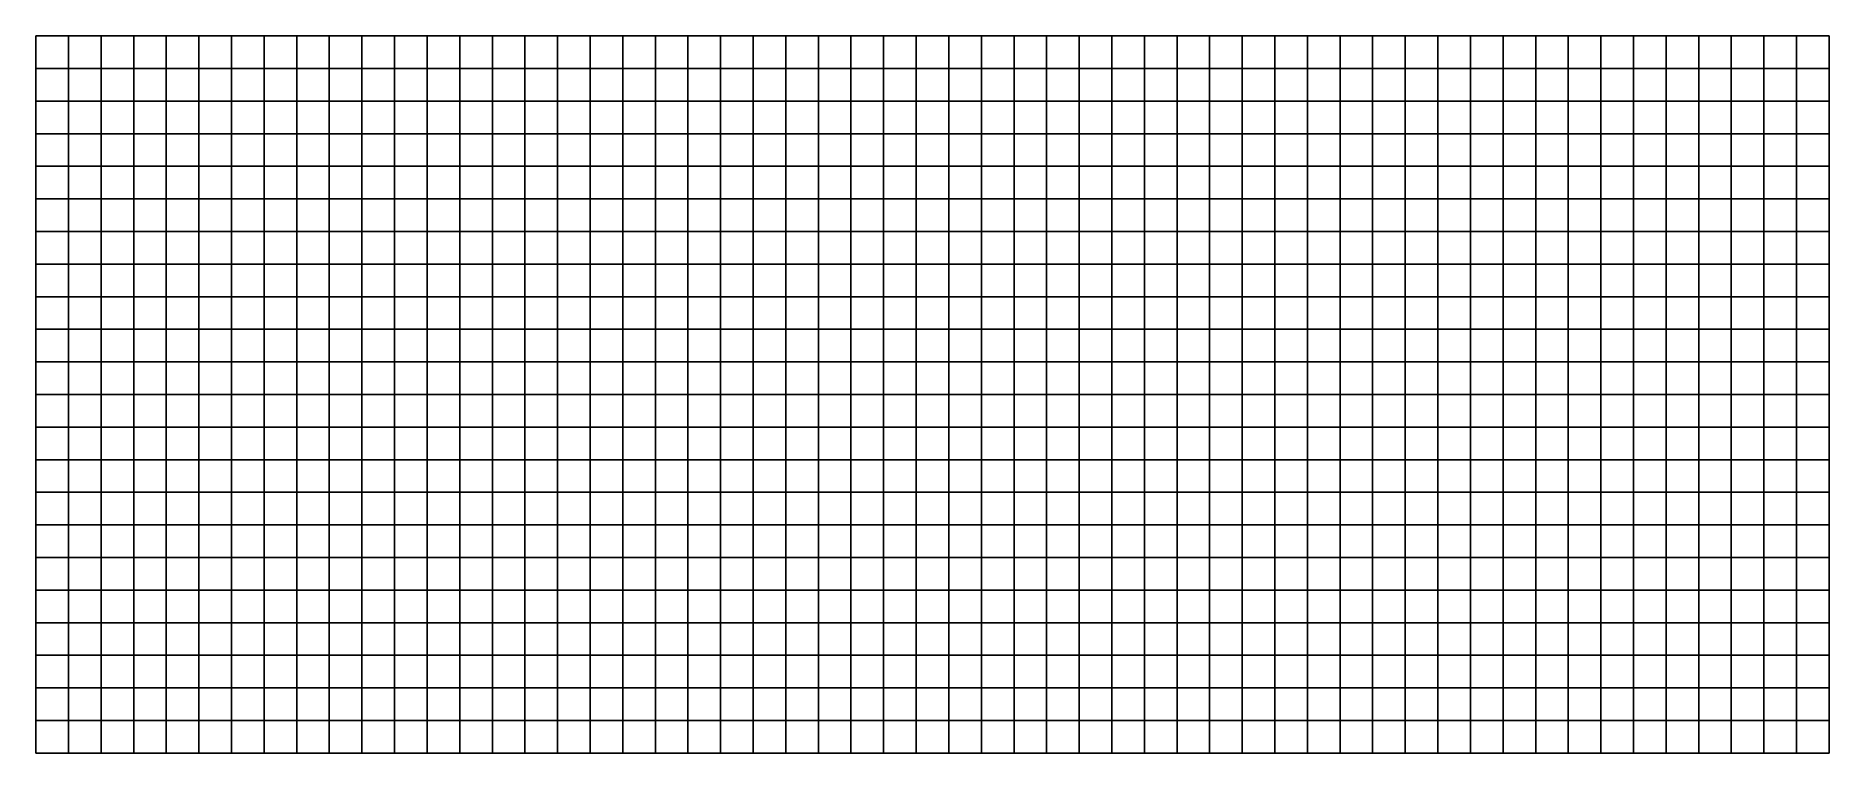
# Model space of a CAD drawing. Header units: metres. Extents: x 0 to 550, y 40 to 260.
import ezdxf

# ---------------------------------------------------------------- set-up
doc = ezdxf.new("R2010")
doc.units = ezdxf.units.M

msp = doc.modelspace()

# ---------------------------------------------------------------- linework, layer by layer
at = {"layer": 'A2'}
for points in [[(0, 250, -173.66), (10, 250, -173.62), (10, 260, -178), (0, 260, -177.95)], [(10, 250, -173.62), (20, 250, -173.61), (20, 260, -178.07), (10, 260, -178)], [(20, 250, -173.61), (30, 250, -173.62), (30, 260, -178.16), (20, 260, -178.07)], [(30, 250, -173.62), (40, 250, -173.71), (40, 260, -178.25), (30, 260, -178.16)], [(40, 250, -173.71), (50, 250, -173.86), (50, 260, -178.34), (40, 260, -178.25)], [(50, 250, -173.86), (60, 250, -174), (60, 260, -178.43), (50, 260, -178.34)], [(60, 250, -174), (70, 250, -174.1), (70, 260, -178.52), (60, 260, -178.43)], [(70, 250, -174.1), (80, 250, -174.13), (80, 260, -178.61), (70, 260, -178.52)], [(80, 250, -174.13), (90, 250, -174.22), (90, 260, -178.7), (80, 260, -178.61)], [(90, 250, -174.22), (100, 250, -174.36), (100, 260, -178.79), (90, 260, -178.7)], [(100, 250, -174.36), (110, 250, -174.56), (110, 260, -178.88), (100, 260, -178.79)], [(110, 250, -174.56), (120, 250, -174.86), (120, 260, -178.97), (110, 260, -178.88)], [(120, 250, -174.86), (130, 250, -175.26), (130, 260, -179.06), (120, 260, -178.97)], [(130, 250, -175.26), (140, 250, -175.62), (140, 260, -179.15), (130, 260, -179.06)], [(140, 250, -175.62), (150, 250, -175.94), (150, 260, -179.24), (140, 260, -179.15)], [(150, 250, -175.94), (160, 250, -176.22), (160, 260, -179.33), (150, 260, -179.24)], [(160, 250, -176.22), (170, 250, -176.47), (170, 260, -179.41), (160, 260, -179.33)], [(170, 250, -176.47), (180, 250, -176.69), (180, 260, -179.5), (170, 260, -179.41)], [(180, 250, -176.69), (190, 250, -176.91), (190, 260, -179.59), (180, 260, -179.5)], [(190, 250, -176.91), (200, 250, -177.12), (200, 260, -179.68), (190, 260, -179.59)], [(200, 250, -177.12), (210, 250, -177.33), (210, 260, -179.77), (200, 260, -179.68)], [(210, 250, -177.33), (220, 250, -177.53), (220, 260, -179.86), (210, 260, -179.77)], [(220, 250, -177.53), (230, 250, -177.73), (230, 260, -179.95), (220, 260, -179.86)], [(230, 250, -177.73), (240, 250, -177.93), (240, 260, -180.04), (230, 260, -179.95)], [(240, 250, -177.93), (250, 250, -178.13), (250, 260, -180.13), (240, 260, -180.04)], [(250, 250, -178.13), (260, 250, -178.33), (260, 260, -180.22), (250, 260, -180.13)], [(260, 250, -178.33), (270, 250, -178.53), (270, 260, -180.31), (260, 260, -180.22)], [(270, 250, -178.53), (280, 250, -178.73), (280, 260, -180.4), (270, 260, -180.31)], [(280, 250, -178.73), (290, 250, -178.86), (290, 260, -180.49), (280, 260, -180.4)], [(290, 250, -178.86), (300, 250, -178.92), (300, 260, -180.58), (290, 260, -180.49)], [(300, 250, -178.92), (310, 250, -178.92), (310, 260, -180.67), (300, 260, -180.58)], [(310, 250, -178.92), (320, 250, -178.86), (320, 260, -180.76), (310, 260, -180.67)], [(320, 250, -178.86), (330, 250, -178.72), (330, 260, -180.85), (320, 260, -180.76)], [(330, 250, -178.72), (340, 250, -178.59), (340, 260, -180.94), (330, 260, -180.85)], [(340, 250, -178.59), (350, 250, -178.45), (350, 260, -181.03), (340, 260, -180.94)], [(350, 250, -178.45), (360, 250, -178.32), (360, 260, -181.12), (350, 260, -181.03)], [(360, 250, -178.32), (370, 250, -178.19), (370, 260, -181.21), (360, 260, -181.12)], [(370, 250, -178.19), (380, 250, -178.05), (380, 260, -181.29), (370, 260, -181.21)], [(380, 250, -178.05), (390, 250, -177.92), (390, 260, -181.38), (380, 260, -181.29)], [(390, 250, -177.92), (400, 250, -177.78), (400, 260, -181.47), (390, 260, -181.38)], [(400, 250, -177.78), (410, 250, -177.65), (410, 260, -181.56), (400, 260, -181.47)], [(410, 250, -177.65), (420, 250, -177.52), (420, 260, -181.65), (410, 260, -181.56)], [(420, 250, -177.52), (430, 250, -177.38), (430, 260, -181.74), (420, 260, -181.65)], [(430, 250, -177.38), (440, 250, -177.45), (440, 260, -181.83), (430, 260, -181.74)], [(440, 250, -177.45), (450, 250, -177.56), (450, 260, -181.92), (440, 260, -181.83)], [(450, 250, -177.56), (460, 250, -177.71), (460, 260, -182.01), (450, 260, -181.92)], [(460, 250, -177.71), (470, 250, -177.91), (470, 260, -182.1), (460, 260, -182.01)], [(470, 250, -177.91), (480, 250, -178.15), (480, 260, -182.19), (470, 260, -182.1)], [(480, 250, -178.15), (490, 250, -178.24), (490, 260, -182.28), (480, 260, -182.19)], [(490, 250, -178.24), (500, 250, -178.33), (500, 260, -182.37), (490, 260, -182.28)], [(500, 250, -178.33), (510, 250, -178.42), (510, 260, -182.46), (500, 260, -182.37)], [(510, 250, -178.42), (520, 250, -178.51), (520, 260, -182.55), (510, 260, -182.46)], [(520, 250, -178.51), (530, 250, -178.6), (530, 260, -182.64), (520, 260, -182.55)], [(530, 250, -178.6), (540, 250, -178.67), (540, 260, -182.71), (530, 260, -182.64)], [(540, 250, -178.67), (550, 250, -178.72), (550, 260, -182.76), (540, 260, -182.71)], [(0, 240, -168.73), (10, 240, -168.66), (10, 250, -173.62), (0, 250, -173.66)], [(10, 240, -168.66), (20, 240, -168.59), (20, 250, -173.61), (10, 250, -173.62)], [(20, 240, -168.59), (30, 240, -168.55), (30, 250, -173.62), (20, 250, -173.61)], [(30, 240, -168.55), (40, 240, -168.59), (40, 250, -173.71), (30, 250, -173.62)], [(40, 240, -168.59), (50, 240, -168.65), (50, 250, -173.86), (40, 250, -173.71)], [(50, 240, -168.65), (60, 240, -168.71), (60, 250, -174), (50, 250, -173.86)], [(60, 240, -168.71), (70, 240, -168.68), (70, 250, -174.1), (60, 250, -174)], [(70, 240, -168.68), (80, 240, -168.52), (80, 250, -174.13), (70, 250, -174.1)], [(80, 240, -168.52), (90, 240, -168.47), (90, 250, -174.22), (80, 250, -174.13)], [(90, 240, -168.47), (100, 240, -168.57), (100, 250, -174.36), (90, 250, -174.22)], [(100, 240, -168.57), (110, 240, -168.85), (110, 250, -174.56), (100, 250, -174.36)], [(110, 240, -168.85), (120, 240, -169.35), (120, 250, -174.86), (110, 250, -174.56)], [(120, 240, -169.35), (130, 240, -170.08), (130, 250, -175.26), (120, 250, -174.86)], [(130, 240, -170.08), (140, 240, -170.71), (140, 250, -175.62), (130, 250, -175.26)], [(140, 240, -170.71), (150, 240, -171.26), (150, 250, -175.94), (140, 250, -175.62)], [(150, 240, -171.26), (160, 240, -171.72), (160, 250, -176.22), (150, 250, -175.94)], [(160, 240, -171.72), (170, 240, -172.1), (170, 250, -176.47), (160, 250, -176.22)], [(170, 240, -172.1), (180, 240, -172.41), (180, 250, -176.69), (170, 250, -176.47)], [(180, 240, -172.41), (190, 240, -172.73), (190, 250, -176.91), (180, 250, -176.69)], [(190, 240, -172.73), (200, 240, -173.05), (200, 250, -177.12), (190, 250, -176.91)], [(200, 240, -173.05), (210, 240, -173.37), (210, 250, -177.33), (200, 250, -177.12)], [(210, 240, -173.37), (220, 240, -173.68), (220, 250, -177.53), (210, 250, -177.33)], [(220, 240, -173.68), (230, 240, -173.99), (230, 250, -177.73), (220, 250, -177.53)], [(230, 240, -173.99), (240, 240, -174.3), (240, 250, -177.93), (230, 250, -177.73)], [(240, 240, -174.3), (250, 240, -174.61), (250, 250, -178.13), (240, 250, -177.93)], [(250, 240, -174.61), (260, 240, -174.92), (260, 250, -178.33), (250, 250, -178.13)], [(260, 240, -174.92), (270, 240, -175.23), (270, 250, -178.53), (260, 250, -178.33)], [(270, 240, -175.23), (280, 240, -175.55), (280, 250, -178.73), (270, 250, -178.53)], [(280, 240, -175.55), (290, 240, -175.75), (290, 250, -178.86), (280, 250, -178.73)], [(290, 240, -175.75), (300, 240, -175.81), (300, 250, -178.92), (290, 250, -178.86)], [(300, 240, -175.81), (310, 240, -175.74), (310, 250, -178.92), (300, 250, -178.92)], [(310, 240, -175.74), (320, 240, -175.54), (320, 250, -178.86), (310, 250, -178.92)], [(320, 240, -175.54), (330, 240, -175.18), (330, 250, -178.72), (320, 250, -178.86)], [(330, 240, -175.18), (340, 240, -174.82), (340, 250, -178.59), (330, 250, -178.72)], [(340, 240, -174.82), (350, 240, -174.47), (350, 250, -178.45), (340, 250, -178.59)], [(350, 240, -174.47), (360, 240, -174.11), (360, 250, -178.32), (350, 250, -178.45)], [(360, 240, -174.11), (370, 240, -173.75), (370, 250, -178.19), (360, 250, -178.32)], [(370, 240, -173.75), (380, 240, -173.39), (380, 250, -178.05), (370, 250, -178.19)], [(380, 240, -173.39), (390, 240, -173.04), (390, 250, -177.92), (380, 250, -178.05)], [(390, 240, -173.04), (400, 240, -172.68), (400, 250, -177.78), (390, 250, -177.92)], [(400, 240, -172.68), (410, 240, -172.32), (410, 250, -177.65), (400, 250, -177.78)], [(410, 240, -172.32), (420, 240, -171.97), (420, 250, -177.52), (410, 250, -177.65)], [(420, 240, -171.97), (430, 240, -171.61), (430, 250, -177.38), (420, 250, -177.52)], [(430, 240, -171.61), (440, 240, -171.66), (440, 250, -177.45), (430, 250, -177.38)], [(440, 240, -171.66), (450, 240, -171.8), (450, 250, -177.56), (440, 250, -177.45)], [(450, 240, -171.8), (460, 240, -172.03), (460, 250, -177.71), (450, 250, -177.56)], [(460, 240, -172.03), (470, 240, -172.35), (470, 250, -177.91), (460, 250, -177.71)], [(470, 240, -172.35), (480, 240, -172.76), (480, 250, -178.15), (470, 250, -177.91)], [(480, 240, -172.76), (490, 240, -172.85), (490, 250, -178.24), (480, 250, -178.15)], [(490, 240, -172.85), (500, 240, -172.94), (500, 250, -178.33), (490, 250, -178.24)], [(500, 240, -172.94), (510, 240, -173.03), (510, 250, -178.42), (500, 250, -178.33)], [(510, 240, -173.03), (520, 240, -173.12), (520, 250, -178.51), (510, 250, -178.42)], [(520, 240, -173.12), (530, 240, -173.21), (530, 250, -178.6), (520, 250, -178.51)], [(530, 240, -173.21), (540, 240, -173.28), (540, 250, -178.67), (530, 250, -178.6)], [(540, 240, -173.28), (550, 240, -173.34), (550, 250, -178.72), (540, 250, -178.67)], [(0, 230, -162.41), (10, 230, -162.38), (10, 240, -168.66), (0, 240, -168.73)], [(10, 230, -162.38), (20, 230, -162.37), (20, 240, -168.59), (10, 240, -168.66)], [(20, 230, -162.37), (30, 230, -162.4), (30, 240, -168.55), (20, 240, -168.59)], [(30, 230, -162.4), (40, 230, -162.43), (40, 240, -168.59), (30, 240, -168.55)], [(40, 230, -162.43), (50, 230, -162.41), (50, 240, -168.65), (40, 240, -168.59)], [(50, 230, -162.41), (60, 230, -162.31), (60, 240, -168.71), (50, 240, -168.65)], [(60, 230, -162.31), (70, 230, -162.05), (70, 240, -168.68), (60, 240, -168.71)], [(70, 230, -162.05), (80, 230, -161.58), (80, 240, -168.52), (70, 240, -168.68)], [(80, 230, -161.58), (90, 230, -161.35), (90, 240, -168.47), (80, 240, -168.52)], [(90, 230, -161.35), (100, 230, -161.39), (100, 240, -168.57), (90, 240, -168.47)], [(100, 230, -161.39), (110, 230, -161.75), (110, 240, -168.85), (100, 240, -168.57)], [(110, 230, -161.75), (120, 230, -162.45), (120, 240, -169.35), (110, 240, -168.85)], [(120, 230, -162.45), (130, 230, -163.52), (130, 240, -170.08), (120, 240, -169.35)], [(130, 230, -163.52), (140, 230, -164.38), (140, 240, -170.71), (130, 240, -170.08)], [(140, 230, -164.38), (150, 230, -165.1), (150, 240, -171.26), (140, 240, -170.71)], [(150, 230, -165.1), (160, 230, -165.68), (160, 240, -171.72), (150, 240, -171.26)], [(160, 230, -165.68), (170, 230, -166.14), (170, 240, -172.1), (160, 240, -171.72)], [(170, 230, -166.14), (180, 230, -166.49), (180, 240, -172.41), (170, 240, -172.1)], [(180, 230, -166.49), (190, 230, -166.9), (190, 240, -172.73), (180, 240, -172.41)], [(190, 230, -166.9), (200, 230, -167.33), (200, 240, -173.05), (190, 240, -172.73)], [(200, 230, -167.33), (210, 230, -167.76), (210, 240, -173.37), (200, 240, -173.05)], [(210, 230, -167.76), (220, 230, -168.18), (220, 240, -173.68), (210, 240, -173.37)], [(220, 230, -168.18), (230, 230, -168.6), (230, 240, -173.99), (220, 240, -173.68)], [(230, 230, -168.6), (240, 230, -169.02), (240, 240, -174.3), (230, 240, -173.99)], [(240, 230, -169.02), (250, 230, -169.44), (250, 240, -174.61), (240, 240, -174.3)], [(250, 230, -169.44), (260, 230, -169.86), (260, 240, -174.92), (250, 240, -174.61)], [(260, 230, -169.86), (270, 230, -170.28), (270, 240, -175.23), (260, 240, -174.92)], [(270, 230, -170.28), (280, 230, -170.8), (280, 240, -175.55), (270, 240, -175.23)], [(280, 230, -170.8), (290, 230, -171.11), (290, 240, -175.75), (280, 240, -175.55)], [(290, 230, -171.11), (300, 230, -171.22), (300, 240, -175.81), (290, 240, -175.75)], [(300, 230, -171.22), (310, 230, -171.13), (310, 240, -175.74), (300, 240, -175.81)], [(310, 230, -171.13), (320, 230, -170.84), (320, 240, -175.54), (310, 240, -175.74)], [(320, 230, -170.84), (330, 230, -170.25), (330, 240, -175.18), (320, 240, -175.54)], [(330, 230, -170.25), (340, 230, -169.67), (340, 240, -174.82), (330, 240, -175.18)], [(340, 230, -169.67), (350, 230, -169.09), (350, 240, -174.47), (340, 240, -174.82)], [(350, 230, -169.09), (360, 230, -168.51), (360, 240, -174.11), (350, 240, -174.47)], [(360, 230, -168.51), (370, 230, -167.93), (370, 240, -173.75), (360, 240, -174.11)], [(370, 230, -167.93), (380, 230, -167.35), (380, 240, -173.39), (370, 240, -173.75)], [(380, 230, -167.35), (390, 230, -166.77), (390, 240, -173.04), (380, 240, -173.39)], [(390, 230, -166.77), (400, 230, -166.19), (400, 240, -172.68), (390, 240, -173.04)], [(400, 230, -166.19), (410, 230, -165.61), (410, 240, -172.32), (400, 240, -172.68)], [(410, 230, -165.61), (420, 230, -165.03), (420, 240, -171.97), (410, 240, -172.32)], [(420, 230, -165.03), (430, 230, -164.45), (430, 240, -171.61), (420, 240, -171.97)], [(430, 230, -164.45), (440, 230, -164.5), (440, 240, -171.66), (430, 240, -171.61)], [(440, 230, -164.5), (450, 230, -164.68), (450, 240, -171.8), (440, 240, -171.66)], [(450, 230, -164.68), (460, 230, -165), (460, 240, -172.03), (450, 240, -171.8)], [(460, 230, -165), (470, 230, -165.45), (470, 240, -172.35), (460, 240, -172.03)], [(470, 230, -165.45), (480, 230, -166.03), (480, 240, -172.76), (470, 240, -172.35)], [(480, 230, -166.03), (490, 230, -166.12), (490, 240, -172.85), (480, 240, -172.76)], [(490, 230, -166.12), (500, 230, -166.21), (500, 240, -172.94), (490, 240, -172.85)], [(500, 230, -166.21), (510, 230, -166.3), (510, 240, -173.03), (500, 240, -172.94)], [(510, 230, -166.3), (520, 230, -166.39), (520, 240, -173.12), (510, 240, -173.03)], [(520, 230, -166.39), (530, 230, -166.48), (530, 240, -173.21), (520, 240, -173.12)], [(530, 230, -166.48), (540, 230, -166.55), (540, 240, -173.28), (530, 240, -173.21)], [(540, 230, -166.55), (550, 230, -166.61), (550, 240, -173.34), (540, 240, -173.28)], [(0, 220, -156.04), (10, 220, -156.07), (10, 230, -162.38), (0, 230, -162.41)], [(10, 220, -156.07), (20, 220, -156.13), (20, 230, -162.37), (10, 230, -162.38)], [(20, 220, -156.13), (30, 220, -156.25), (30, 230, -162.4), (20, 230, -162.37)], [(30, 220, -156.25), (40, 220, -156.29), (40, 230, -162.43), (30, 230, -162.4)], [(40, 220, -156.29), (50, 220, -156.2), (50, 230, -162.41), (40, 230, -162.43)], [(50, 220, -156.2), (60, 220, -155.93), (60, 230, -162.31), (50, 230, -162.41)], [(60, 220, -155.93), (70, 220, -155.42), (70, 230, -162.05), (60, 230, -162.31)], [(70, 220, -155.42), (80, 220, -154.62), (80, 230, -161.58), (70, 230, -162.05)], [(80, 220, -154.62), (90, 220, -154.18), (90, 230, -161.35), (80, 230, -161.58)], [(90, 220, -154.18), (100, 220, -154.15), (100, 230, -161.39), (90, 230, -161.35)], [(100, 220, -154.15), (110, 220, -154.58), (110, 230, -161.75), (100, 230, -161.39)], [(110, 220, -154.58), (120, 220, -155.48), (120, 230, -162.45), (110, 230, -161.75)], [(120, 220, -155.48), (130, 220, -156.88), (130, 230, -163.52), (120, 230, -162.45)], [(130, 220, -156.88), (140, 220, -157.98), (140, 230, -164.38), (130, 230, -163.52)], [(140, 220, -157.98), (150, 220, -158.84), (150, 230, -165.1), (140, 230, -164.38)], [(150, 220, -158.84), (160, 220, -159.5), (160, 230, -165.68), (150, 230, -165.1)], [(160, 220, -159.5), (170, 220, -160), (170, 230, -166.14), (160, 230, -165.68)], [(170, 220, -160), (180, 220, -160.33), (180, 230, -166.49), (170, 230, -166.14)], [(180, 220, -160.33), (190, 220, -160.79), (190, 230, -166.9), (180, 230, -166.49)], [(190, 220, -160.79), (200, 220, -161.31), (200, 230, -167.33), (190, 230, -166.9)], [(200, 220, -161.31), (210, 220, -161.85), (210, 230, -167.76), (200, 230, -167.33)], [(210, 220, -161.85), (220, 220, -162.38), (220, 230, -168.18), (210, 230, -167.76)], [(220, 220, -162.38), (230, 220, -162.91), (230, 230, -168.6), (220, 230, -168.18)], [(230, 220, -162.91), (240, 220, -163.43), (240, 230, -169.02), (230, 230, -168.6)], [(240, 220, -163.43), (250, 220, -163.96), (250, 230, -169.44), (240, 230, -169.02)], [(250, 220, -163.96), (260, 220, -164.49), (260, 230, -169.86), (250, 230, -169.44)], [(260, 220, -164.49), (270, 220, -165.07), (270, 230, -170.28), (260, 230, -169.86)], [(270, 220, -165.07), (280, 220, -165.81), (280, 230, -170.8), (270, 230, -170.28)], [(280, 220, -165.81), (290, 220, -166.29), (290, 230, -171.11), (280, 230, -170.8)], [(290, 220, -166.29), (300, 220, -166.5), (300, 230, -171.22), (290, 230, -171.11)], [(300, 220, -166.5), (310, 220, -166.45), (310, 230, -171.13), (300, 230, -171.22)], [(310, 220, -166.45), (320, 220, -166.1), (320, 230, -170.84), (310, 230, -171.13)], [(320, 220, -166.1), (330, 220, -165.31), (330, 230, -170.25), (320, 230, -170.84)], [(330, 220, -165.31), (340, 220, -164.53), (340, 230, -169.67), (330, 230, -170.25)], [(340, 220, -164.53), (350, 220, -163.74), (350, 230, -169.09), (340, 230, -169.67)], [(350, 220, -163.74), (360, 220, -162.96), (360, 230, -168.51), (350, 230, -169.09)], [(360, 220, -162.96), (370, 220, -162.18), (370, 230, -167.93), (360, 230, -168.51)], [(370, 220, -162.18), (380, 220, -161.39), (380, 230, -167.35), (370, 230, -167.93)], [(380, 220, -161.39), (390, 220, -160.61), (390, 230, -166.77), (380, 230, -167.35)], [(390, 220, -160.61), (400, 220, -159.82), (400, 230, -166.19), (390, 230, -166.77)], [(400, 220, -159.82), (410, 220, -159.04), (410, 230, -165.61), (400, 230, -166.19)], [(410, 220, -159.04), (420, 220, -158.25), (420, 230, -165.03), (410, 230, -165.61)], [(420, 220, -158.25), (430, 220, -157.47), (430, 230, -164.45), (420, 230, -165.03)], [(430, 220, -157.47), (440, 220, -157.49), (440, 230, -164.5), (430, 230, -164.45)], [(440, 220, -157.49), (450, 220, -157.68), (450, 230, -164.68), (440, 230, -164.5)], [(450, 220, -157.68), (460, 220, -158.04), (460, 230, -165), (450, 230, -164.68)], [(460, 220, -158.04), (470, 220, -158.58), (470, 230, -165.45), (460, 230, -165)], [(470, 220, -158.58), (480, 220, -159.3), (480, 230, -166.03), (470, 230, -165.45)], [(480, 220, -159.3), (490, 220, -159.39), (490, 230, -166.12), (480, 230, -166.03)], [(490, 220, -159.39), (500, 220, -159.48), (500, 230, -166.21), (490, 230, -166.12)], [(500, 220, -159.48), (510, 220, -159.57), (510, 230, -166.3), (500, 230, -166.21)], [(510, 220, -159.57), (520, 220, -159.66), (520, 230, -166.39), (510, 230, -166.3)], [(520, 220, -159.66), (530, 220, -159.75), (530, 230, -166.48), (520, 230, -166.39)], [(530, 220, -159.75), (540, 220, -159.82), (540, 230, -166.55), (530, 230, -166.48)], [(540, 220, -159.82), (550, 220, -159.87), (550, 230, -166.61), (540, 230, -166.55)], [(0, 210, -149.73), (10, 210, -149.8), (10, 220, -156.07), (0, 220, -156.04)], [(10, 210, -149.8), (20, 210, -149.92), (20, 220, -156.13), (10, 220, -156.07)], [(20, 210, -149.92), (30, 210, -150.12), (30, 220, -156.25), (20, 220, -156.13)], [(30, 210, -150.12), (40, 210, -150.16), (40, 220, -156.29), (30, 220, -156.25)], [(40, 210, -150.16), (50, 210, -149.98), (50, 220, -156.2), (40, 220, -156.29)], [(50, 210, -149.98), (60, 210, -149.54), (60, 220, -155.93), (50, 220, -156.2)], [(60, 210, -149.54), (70, 210, -148.78), (70, 220, -155.42), (60, 220, -155.93)], [(70, 210, -148.78), (80, 210, -147.64), (80, 220, -154.62), (70, 220, -155.42)], [(80, 210, -147.64), (90, 210, -146.92), (90, 220, -154.18), (80, 220, -154.62)], [(90, 210, -146.92), (100, 210, -146.67), (100, 220, -154.15), (90, 220, -154.18)], [(100, 210, -146.67), (110, 210, -146.93), (110, 220, -154.58), (100, 220, -154.15)], [(110, 210, -146.93), (120, 210, -147.77), (120, 220, -155.48), (110, 220, -154.58)], [(120, 210, -147.77), (130, 210, -149.25), (130, 220, -156.88), (120, 220, -155.48)], [(130, 210, -149.25), (140, 210, -150.65), (140, 220, -157.98), (130, 220, -156.88)], [(140, 210, -150.65), (150, 210, -151.79), (150, 220, -158.84), (140, 220, -157.98)], [(150, 210, -151.79), (160, 210, -152.72), (160, 220, -159.5), (150, 220, -158.84)], [(160, 210, -152.72), (170, 210, -153.45), (170, 220, -160), (160, 220, -159.5)], [(170, 210, -153.45), (180, 210, -153.97), (180, 220, -160.33), (170, 220, -160)], [(180, 210, -153.97), (190, 210, -154.43), (190, 220, -160.79), (180, 220, -160.33)], [(190, 210, -154.43), (200, 210, -155), (200, 220, -161.31), (190, 220, -160.79)], [(200, 210, -155), (210, 210, -155.63), (210, 220, -161.85), (200, 220, -161.31)], [(210, 210, -155.63), (220, 210, -156.27), (220, 220, -162.38), (210, 220, -161.85)], [(220, 210, -156.27), (230, 210, -156.91), (230, 220, -162.91), (220, 220, -162.38)], [(230, 210, -156.91), (240, 210, -157.54), (240, 220, -163.43), (230, 220, -162.91)], [(240, 210, -157.54), (250, 210, -158.17), (250, 220, -163.96), (240, 220, -163.43)], [(250, 210, -158.17), (260, 210, -158.81), (260, 220, -164.49), (250, 220, -163.96)], [(260, 210, -158.81), (270, 210, -159.56), (270, 220, -165.07), (260, 220, -164.49)], [(270, 210, -159.56), (280, 210, -160.59), (280, 220, -165.81), (270, 220, -165.07)], [(280, 210, -160.59), (290, 210, -161.29), (290, 220, -166.29), (280, 220, -165.81)], [(290, 210, -161.29), (300, 210, -161.67), (300, 220, -166.5), (290, 220, -166.29)], [(300, 210, -161.67), (310, 210, -161.72), (310, 220, -166.45), (300, 220, -166.5)], [(310, 210, -161.72), (320, 210, -161.34), (320, 220, -166.1), (310, 220, -166.45)], [(320, 210, -161.34), (330, 210, -160.35), (330, 220, -165.31), (320, 220, -166.1)], [(330, 210, -160.35), (340, 210, -159.34), (340, 220, -164.53), (330, 220, -165.31)], [(340, 210, -159.34), (350, 210, -158.32), (350, 220, -163.74), (340, 220, -164.53)], [(350, 210, -158.32), (360, 210, -157.29), (360, 220, -162.96), (350, 220, -163.74)], [(360, 210, -157.29), (370, 210, -156.24), (370, 220, -162.18), (360, 220, -162.96)], [(370, 210, -156.24), (380, 210, -155.18), (380, 220, -161.39), (370, 220, -162.18)], [(380, 210, -155.18), (390, 210, -154.11), (390, 220, -160.61), (380, 220, -161.39)], [(390, 210, -154.11), (400, 210, -153.05), (400, 220, -159.82), (390, 220, -160.61)], [(400, 210, -153.05), (410, 210, -151.99), (410, 220, -159.04), (400, 220, -159.82)], [(410, 210, -151.99), (420, 210, -150.93), (420, 220, -158.25), (410, 220, -159.04)], [(420, 210, -150.93), (430, 210, -149.87), (430, 220, -157.47), (420, 220, -158.25)], [(430, 210, -149.87), (440, 210, -149.95), (440, 220, -157.49), (430, 220, -157.47)], [(440, 210, -149.95), (450, 210, -150.26), (450, 220, -157.68), (440, 220, -157.49)], [(450, 210, -150.26), (460, 210, -150.8), (460, 220, -158.04), (450, 220, -157.68)], [(460, 210, -150.8), (470, 210, -151.57), (470, 220, -158.58), (460, 220, -158.04)], [(470, 210, -151.57), (480, 210, -152.57), (480, 220, -159.3), (470, 220, -158.58)], [(480, 210, -152.57), (490, 210, -152.66), (490, 220, -159.39), (480, 220, -159.3)], [(490, 210, -152.66), (500, 210, -152.75), (500, 220, -159.48), (490, 220, -159.39)], [(500, 210, -152.75), (510, 210, -152.84), (510, 220, -159.57), (500, 220, -159.48)], [(510, 210, -152.84), (520, 210, -152.93), (520, 220, -159.66), (510, 220, -159.57)], [(520, 210, -152.93), (530, 210, -153.02), (530, 220, -159.75), (520, 220, -159.66)], [(530, 210, -153.02), (540, 210, -153.09), (540, 220, -159.82), (530, 220, -159.75)], [(540, 210, -153.09), (550, 210, -153.14), (550, 220, -159.87), (540, 220, -159.82)], [(0, 200, -143.5), (10, 200, -143.75), (10, 210, -149.8), (0, 210, -149.73)], [(10, 200, -143.75), (20, 200, -144.05), (20, 210, -149.92), (10, 210, -149.8)], [(20, 200, -144.05), (30, 200, -144.46), (30, 210, -150.12), (20, 210, -149.92)], [(30, 200, -144.46), (40, 200, -144.51), (40, 210, -150.16), (30, 210, -150.12)], [(40, 200, -144.51), (50, 200, -144.18), (50, 210, -149.98), (40, 210, -150.16)], [(50, 200, -144.18), (60, 200, -143.5), (60, 210, -149.54), (50, 210, -149.98)], [(60, 200, -143.5), (70, 200, -142.44), (70, 210, -148.78), (60, 210, -149.54)], [(70, 200, -142.44), (80, 200, -140.96), (80, 210, -147.64), (70, 210, -148.78)], [(80, 200, -140.96), (90, 200, -139.92), (90, 210, -146.92), (80, 210, -147.64)], [(90, 200, -139.92), (100, 200, -139.38), (100, 210, -146.67), (90, 210, -146.92)], [(100, 200, -139.38), (110, 200, -139.36), (110, 210, -146.93), (100, 210, -146.67)], [(110, 200, -139.36), (120, 200, -139.91), (120, 210, -147.77), (110, 210, -146.93)], [(120, 200, -139.91), (130, 200, -141.07), (130, 210, -149.25), (120, 210, -147.77)], [(130, 200, -141.07), (140, 200, -142.22), (140, 210, -150.65), (130, 210, -149.25)], [(140, 200, -142.22), (150, 200, -143.44), (150, 210, -151.79), (140, 210, -150.65)], [(150, 200, -143.44), (160, 200, -144.45), (160, 210, -152.72), (150, 210, -151.79)], [(160, 200, -144.45), (170, 200, -145.27), (170, 210, -153.45), (160, 210, -152.72)], [(170, 200, -145.27), (180, 200, -145.93), (180, 210, -153.97), (170, 210, -153.45)], [(180, 200, -145.93), (190, 200, -146.51), (190, 210, -154.43), (180, 210, -153.97)], [(190, 200, -146.51), (200, 200, -146.96), (200, 210, -155), (190, 210, -154.43)], [(200, 200, -146.96), (210, 200, -147.52), (210, 210, -155.63), (200, 210, -155)], [(210, 200, -147.52), (220, 200, -148.15), (220, 210, -156.27), (210, 210, -155.63)], [(220, 200, -148.15), (230, 200, -148.78), (230, 210, -156.91), (220, 210, -156.27)], [(230, 200, -148.78), (240, 200, -149.4), (240, 210, -157.54), (230, 210, -156.91)], [(240, 200, -149.4), (250, 200, -149.99), (250, 210, -158.17), (240, 210, -157.54)], [(250, 200, -149.99), (260, 200, -150.64), (260, 210, -158.81), (250, 210, -158.17)], [(260, 200, -150.64), (270, 200, -151.49), (270, 210, -159.56), (260, 210, -158.81)], [(270, 200, -151.49), (280, 200, -152.19), (280, 210, -160.59), (270, 210, -159.56)], [(280, 200, -152.19), (290, 200, -153.09), (290, 210, -161.29), (280, 210, -160.59)], [(290, 200, -153.09), (300, 200, -153.69), (300, 210, -161.67), (290, 210, -161.29)], [(300, 200, -153.69), (310, 200, -153.93), (310, 210, -161.72), (300, 210, -161.67)], [(310, 200, -153.93), (320, 200, -153.64), (320, 210, -161.34), (310, 210, -161.72)], [(320, 200, -153.64), (330, 200, -153.19), (330, 210, -160.35), (320, 210, -161.34)], [(330, 200, -153.19), (340, 200, -152.22), (340, 210, -159.34), (330, 210, -160.35)], [(340, 200, -152.22), (350, 200, -151.24), (350, 210, -158.32), (340, 210, -159.34)], [(350, 200, -151.24), (360, 200, -150.24), (360, 210, -157.29), (350, 210, -158.32)], [(360, 200, -150.24), (370, 200, -149.23), (370, 210, -156.24), (360, 210, -157.29)], [(370, 200, -149.23), (380, 200, -148.21), (380, 210, -155.18), (370, 210, -156.24)], [(380, 200, -148.21), (390, 200, -147.19), (390, 210, -154.11), (380, 210, -155.18)], [(390, 200, -147.19), (400, 200, -146.16), (400, 210, -153.05), (390, 210, -154.11)], [(400, 200, -146.16), (410, 200, -145.14), (410, 210, -151.99), (400, 210, -153.05)], [(410, 200, -145.14), (420, 200, -144.2), (420, 210, -150.93), (410, 210, -151.99)], [(420, 200, -144.2), (430, 200, -143.05), (430, 210, -149.87), (420, 210, -150.93)], [(430, 200, -143.05), (440, 200, -143.15), (440, 210, -149.95), (430, 210, -149.87)], [(440, 200, -143.15), (450, 200, -143.48), (450, 210, -150.26), (440, 210, -149.95)], [(450, 200, -143.48), (460, 200, -144.03), (460, 210, -150.8), (450, 210, -150.26)], [(460, 200, -144.03), (470, 200, -144.72), (470, 210, -151.57), (460, 210, -150.8)], [(470, 200, -144.72), (480, 200, -145.84), (480, 210, -152.57), (470, 210, -151.57)], [(480, 200, -145.84), (490, 200, -145.93), (490, 210, -152.66), (480, 210, -152.57)], [(490, 200, -145.93), (500, 200, -146.01), (500, 210, -152.75), (490, 210, -152.66)], [(500, 200, -146.01), (510, 200, -146.1), (510, 210, -152.84), (500, 210, -152.75)], [(510, 200, -146.1), (520, 200, -146.19), (520, 210, -152.93), (510, 210, -152.84)], [(520, 200, -146.19), (530, 200, -146.28), (530, 210, -153.02), (520, 210, -152.93)], [(530, 200, -146.28), (540, 200, -146.35), (540, 210, -153.09), (530, 210, -153.02)], [(540, 200, -146.35), (550, 200, -146.41), (550, 210, -153.14), (540, 210, -153.09)], [(0, 190, -136.6), (10, 190, -136.94), (10, 200, -143.75), (0, 200, -143.5)], [(10, 190, -136.94), (20, 190, -137.4), (20, 200, -144.05), (10, 200, -143.75)], [(20, 190, -137.4), (30, 190, -137.96), (30, 200, -144.46), (20, 200, -144.05)], [(30, 190, -137.96), (40, 190, -138.1), (40, 200, -144.51), (30, 200, -144.46)], [(40, 190, -138.1), (50, 190, -137.78), (50, 200, -144.18), (40, 200, -144.51)], [(50, 190, -137.78), (60, 190, -137.02), (60, 200, -143.5), (50, 200, -144.18)], [(60, 190, -137.02), (70, 190, -135.81), (70, 200, -142.44), (60, 200, -143.5)], [(70, 190, -135.81), (80, 190, -134.14), (80, 200, -140.96), (70, 200, -142.44)], [(80, 190, -134.14), (90, 190, -133.01), (90, 200, -139.92), (80, 200, -140.96)], [(90, 190, -133.01), (100, 190, -132.41), (100, 200, -139.38), (90, 200, -139.92)], [(100, 190, -132.41), (110, 190, -132.36), (110, 200, -139.36), (100, 200, -139.38)], [(110, 190, -132.36), (120, 190, -132.9), (120, 200, -139.91), (110, 200, -139.36)], [(120, 190, -132.9), (130, 190, -134.07), (130, 200, -141.07), (120, 200, -139.91)], [(130, 190, -134.07), (140, 190, -134.88), (140, 200, -142.22), (130, 200, -141.07)], [(140, 190, -134.88), (150, 190, -135.75), (150, 200, -143.44), (140, 200, -142.22)], [(150, 190, -135.75), (160, 190, -136.62), (160, 200, -144.45), (150, 200, -143.44)], [(160, 190, -136.62), (170, 190, -137.24), (170, 200, -145.27), (160, 200, -144.45)], [(170, 190, -137.24), (180, 190, -137.65), (180, 200, -145.93), (170, 200, -145.27)], [(180, 190, -137.65), (190, 190, -138.33), (190, 200, -146.51), (180, 200, -145.93)], [(190, 190, -138.33), (200, 190, -138.86), (200, 200, -146.96), (190, 200, -146.51)], [(200, 190, -138.86), (210, 190, -139.33), (210, 200, -147.52), (200, 200, -146.96)], [(210, 190, -139.33), (220, 190, -139.9), (220, 200, -148.15), (210, 200, -147.52)], [(220, 190, -139.9), (230, 190, -140.49), (230, 200, -148.78), (220, 200, -148.15)], [(230, 190, -140.49), (240, 190, -141.04), (240, 200, -149.4), (230, 200, -148.78)], [(240, 190, -141.04), (250, 190, -141.57), (250, 200, -149.99), (240, 200, -149.4)], [(250, 190, -141.57), (260, 190, -142.25), (260, 200, -150.64), (250, 200, -149.99)], [(260, 190, -142.25), (270, 190, -142.78), (270, 200, -151.49), (260, 200, -150.64)], [(270, 190, -142.78), (280, 190, -142.99), (280, 200, -152.19), (270, 200, -151.49)], [(280, 190, -142.99), (290, 190, -144.05), (290, 200, -153.09), (280, 200, -152.19)], [(290, 190, -144.05), (300, 190, -144.81), (300, 200, -153.69), (290, 200, -153.09)], [(300, 190, -144.81), (310, 190, -145.1), (310, 200, -153.93), (300, 200, -153.69)], [(310, 190, -145.1), (320, 190, -145.25), (320, 200, -153.64), (310, 200, -153.93)], [(320, 190, -145.25), (330, 190, -145.43), (330, 200, -153.19), (320, 200, -153.64)], [(330, 190, -145.43), (340, 190, -144.5), (340, 200, -152.22), (330, 200, -153.19)], [(340, 190, -144.5), (350, 190, -143.56), (350, 200, -151.24), (340, 200, -152.22)], [(350, 190, -143.56), (360, 190, -142.6), (360, 200, -150.24), (350, 200, -151.24)], [(360, 190, -142.6), (370, 190, -141.63), (370, 200, -149.23), (360, 200, -150.24)], [(370, 190, -141.63), (380, 190, -140.65), (380, 200, -148.21), (370, 200, -149.23)], [(380, 190, -140.65), (390, 190, -139.52), (390, 200, -147.19), (380, 200, -148.21)], [(390, 190, -139.52), (400, 190, -138.41), (400, 200, -146.16), (390, 200, -147.19)], [(400, 190, -138.41), (410, 190, -137.31), (410, 200, -145.14), (400, 200, -146.16)], [(410, 190, -137.31), (420, 190, -136.3), (420, 200, -144.2), (410, 200, -145.14)], [(420, 190, -136.3), (430, 190, -135.15), (430, 200, -143.05), (420, 200, -144.2)], [(430, 190, -135.15), (440, 190, -135.54), (440, 200, -143.15), (430, 200, -143.05)], [(440, 190, -135.54), (450, 190, -136.13), (450, 200, -143.48), (440, 200, -143.15)], [(450, 190, -136.13), (460, 190, -136.92), (460, 200, -144.03), (450, 200, -143.48)], [(460, 190, -136.92), (470, 190, -137.84), (470, 200, -144.72), (460, 200, -144.03)], [(470, 190, -137.84), (480, 190, -139.1), (480, 200, -145.84), (470, 200, -144.72)], [(480, 190, -139.1), (490, 190, -139.19), (490, 200, -145.93), (480, 200, -145.84)], [(490, 190, -139.19), (500, 190, -139.28), (500, 200, -146.01), (490, 200, -145.93)], [(500, 190, -139.28), (510, 190, -139.37), (510, 200, -146.1), (500, 200, -146.01)], [(510, 190, -139.37), (520, 190, -139.46), (520, 200, -146.19), (510, 200, -146.1)], [(520, 190, -139.46), (530, 190, -139.55), (530, 200, -146.28), (520, 200, -146.19)], [(530, 190, -139.55), (540, 190, -139.62), (540, 200, -146.35), (530, 200, -146.28)], [(540, 190, -139.62), (550, 190, -139.68), (550, 200, -146.41), (540, 200, -146.35)], [(0, 180, -129.77), (10, 180, -130.14), (10, 190, -136.94), (0, 190, -136.6)], [(10, 180, -130.14), (20, 180, -130.64), (20, 190, -137.4), (10, 190, -136.94)], [(20, 180, -130.64), (30, 180, -131.25), (30, 190, -137.96), (20, 190, -137.4)], [(30, 180, -131.25), (40, 180, -131.46), (40, 190, -138.1), (30, 190, -137.96)], [(40, 180, -131.46), (50, 180, -131.26), (50, 190, -137.78), (40, 190, -138.1)], [(50, 180, -131.26), (60, 180, -130.63), (60, 190, -137.02), (50, 190, -137.78)], [(60, 180, -130.63), (70, 180, -129.58), (70, 190, -135.81), (60, 190, -137.02)], [(70, 180, -129.58), (80, 180, -128.06), (80, 190, -134.14), (70, 190, -135.81)], [(80, 180, -128.06), (90, 180, -126.91), (90, 190, -133.01), (80, 190, -134.14)], [(90, 180, -126.91), (100, 180, -126.11), (100, 190, -132.41), (90, 190, -133.01)], [(100, 180, -126.11), (110, 180, -125.69), (110, 190, -132.36), (100, 190, -132.41)], [(110, 180, -125.69), (120, 180, -125.72), (120, 190, -132.9), (110, 190, -132.36)], [(120, 180, -125.72), (130, 180, -126.39), (130, 190, -134.07), (120, 190, -132.9)], [(130, 180, -126.39), (140, 180, -127.07), (140, 190, -134.88), (130, 190, -134.07)], [(140, 180, -127.07), (150, 180, -127.7), (150, 190, -135.75), (140, 190, -134.88)], [(150, 180, -127.7), (160, 180, -128.63), (160, 190, -136.62), (150, 190, -135.75)], [(160, 180, -128.63), (170, 180, -129.26), (170, 190, -137.24), (160, 190, -136.62)], [(170, 180, -129.26), (180, 180, -129.75), (180, 190, -137.65), (170, 190, -137.24)], [(180, 180, -129.75), (190, 180, -130.22), (190, 190, -138.33), (180, 190, -137.65)], [(190, 180, -130.22), (200, 180, -130.78), (200, 190, -138.86), (190, 190, -138.33)], [(200, 180, -130.78), (210, 180, -131.1), (210, 190, -139.33), (200, 190, -138.86)], [(210, 180, -131.1), (220, 180, -131.65), (220, 190, -139.9), (210, 190, -139.33)], [(220, 180, -131.65), (230, 180, -132.09), (230, 190, -140.49), (220, 190, -139.9)], [(230, 180, -132.09), (240, 180, -132.5), (240, 190, -141.04), (230, 190, -140.49)], [(240, 180, -132.5), (250, 180, -133), (250, 190, -141.57), (240, 190, -141.04)], [(250, 180, -133), (260, 180, -133.5), (260, 190, -142.25), (250, 190, -141.57)], [(260, 180, -133.5), (270, 180, -133.8), (270, 190, -142.78), (260, 190, -142.25)], [(270, 180, -133.8), (280, 180, -134.19), (280, 190, -142.99), (270, 190, -142.78)], [(280, 180, -134.19), (290, 180, -135.33), (290, 190, -144.05), (280, 190, -142.99)], [(290, 180, -135.33), (300, 180, -136.08), (300, 190, -144.81), (290, 190, -144.05)], [(300, 180, -136.08), (310, 180, -136.54), (310, 190, -145.1), (300, 190, -144.81)], [(310, 180, -136.54), (320, 180, -136.94), (320, 190, -145.25), (310, 190, -145.1)], [(320, 180, -136.94), (330, 180, -137.04), (330, 190, -145.43), (320, 190, -145.25)], [(330, 180, -137.04), (340, 180, -136.09), (340, 190, -144.5), (330, 190, -145.43)], [(340, 180, -136.09), (350, 180, -135.13), (350, 190, -143.56), (340, 190, -144.5)], [(350, 180, -135.13), (360, 180, -134.17), (360, 190, -142.6), (350, 190, -143.56)], [(360, 180, -134.17), (370, 180, -133.22), (370, 190, -141.63), (360, 190, -142.6)], [(370, 180, -133.22), (380, 180, -132.27), (380, 190, -140.65), (370, 190, -141.63)], [(380, 180, -132.27), (390, 180, -131.28), (390, 190, -139.52), (380, 190, -140.65)], [(390, 180, -131.28), (400, 180, -130.31), (400, 190, -138.41), (390, 190, -139.52)], [(400, 180, -130.31), (410, 180, -129.35), (410, 190, -137.31), (400, 190, -138.41)], [(410, 180, -129.35), (420, 180, -128.52), (420, 190, -136.3), (410, 190, -137.31)], [(420, 180, -128.52), (430, 180, -127.77), (430, 190, -135.15), (420, 190, -136.3)], [(430, 180, -127.77), (440, 180, -128.4), (440, 190, -135.54), (430, 190, -135.15)], [(440, 180, -128.4), (450, 180, -129.21), (450, 190, -136.13), (440, 190, -135.54)], [(450, 180, -129.21), (460, 180, -130.19), (460, 190, -136.92), (450, 190, -136.13)], [(460, 180, -130.19), (470, 180, -131.23), (470, 190, -137.84), (460, 190, -136.92)], [(470, 180, -131.23), (480, 180, -132.37), (480, 190, -139.1), (470, 190, -137.84)], [(480, 180, -132.37), (490, 180, -132.46), (490, 190, -139.19), (480, 190, -139.1)], [(490, 180, -132.46), (500, 180, -132.55), (500, 190, -139.28), (490, 190, -139.19)], [(500, 180, -132.55), (510, 180, -132.64), (510, 190, -139.37), (500, 190, -139.28)], [(510, 180, -132.64), (520, 180, -132.73), (520, 190, -139.46), (510, 190, -139.37)], [(520, 180, -132.73), (530, 180, -132.82), (530, 190, -139.55), (520, 190, -139.46)], [(530, 180, -132.82), (540, 180, -132.89), (540, 190, -139.62), (530, 190, -139.55)], [(540, 180, -132.89), (550, 180, -132.94), (550, 190, -139.68), (540, 190, -139.62)], [(0, 170, -122.89), (10, 170, -123.29), (10, 180, -130.14), (0, 180, -129.77)], [(10, 170, -123.29), (20, 170, -123.83), (20, 180, -130.64), (10, 180, -130.14)], [(20, 170, -123.83), (30, 170, -124.47), (30, 180, -131.25), (20, 180, -130.64)], [(30, 170, -124.47), (40, 170, -124.69), (40, 180, -131.46), (30, 180, -131.25)], [(40, 170, -124.69), (50, 170, -124.5), (50, 180, -131.26), (40, 180, -131.46)], [(50, 170, -124.5), (60, 170, -123.87), (60, 180, -130.63), (50, 180, -131.26)], [(60, 170, -123.87), (70, 170, -122.79), (70, 180, -129.58), (60, 180, -130.63)], [(70, 170, -122.79), (80, 170, -121.27), (80, 180, -128.06), (70, 180, -129.58)], [(80, 170, -121.27), (90, 170, -120.1), (90, 180, -126.91), (80, 180, -128.06)], [(90, 170, -120.1), (100, 170, -119.28), (100, 180, -126.11), (90, 180, -126.91)], [(100, 170, -119.28), (110, 170, -118.84), (110, 180, -125.69), (100, 180, -126.11)], [(110, 170, -118.84), (120, 170, -118.83), (120, 180, -125.72), (110, 180, -125.69)], [(120, 170, -118.83), (130, 170, -119.39), (130, 180, -126.39), (120, 180, -125.72)], [(130, 170, -119.39), (140, 170, -119.98), (140, 180, -127.07), (130, 180, -126.39)], [(140, 170, -119.98), (150, 170, -120.53), (150, 180, -127.7), (140, 180, -127.07)], [(150, 170, -120.53), (160, 170, -121.36), (160, 180, -128.63), (150, 180, -127.7)], [(160, 170, -121.36), (170, 170, -121.86), (170, 180, -129.26), (160, 180, -128.63)], [(170, 170, -121.86), (180, 170, -122.24), (180, 180, -129.75), (170, 180, -129.26)], [(180, 170, -122.24), (190, 170, -122.55), (190, 180, -130.22), (180, 180, -129.75)], [(190, 170, -122.55), (200, 170, -122.93), (200, 180, -130.78), (190, 180, -130.22)], [(200, 170, -122.93), (210, 170, -123.03), (210, 180, -131.1), (200, 180, -130.78)], [(210, 170, -123.03), (220, 170, -123.3), (220, 180, -131.65), (210, 180, -131.1)], [(220, 170, -123.3), (230, 170, -123.48), (230, 180, -132.09), (220, 180, -131.65)], [(230, 170, -123.48), (240, 170, -123.76), (240, 180, -132.5), (230, 180, -132.09)], [(240, 170, -123.76), (250, 170, -124.26), (250, 180, -133), (240, 180, -132.5)], [(250, 170, -124.26), (260, 170, -124.78), (260, 180, -133.5), (250, 180, -133)], [(260, 170, -124.78), (270, 170, -125.15), (270, 180, -133.8), (260, 180, -133.5)], [(270, 170, -125.15), (280, 170, -125.81), (280, 180, -134.19), (270, 180, -133.8)], [(280, 170, -125.81), (290, 170, -126.88), (290, 180, -135.33), (280, 180, -134.19)], [(290, 170, -126.88), (300, 170, -127.49), (300, 180, -136.08), (290, 180, -135.33)], [(300, 170, -127.49), (310, 170, -127.87), (310, 180, -136.54), (300, 180, -136.08)], [(310, 170, -127.87), (320, 170, -128.27), (320, 180, -136.94), (310, 180, -136.54)], [(320, 170, -128.27), (330, 170, -128.23), (330, 180, -137.04), (320, 180, -136.94)], [(330, 170, -128.23), (340, 170, -127.39), (340, 180, -136.09), (330, 180, -137.04)], [(340, 170, -127.39), (350, 170, -126.56), (350, 180, -135.13), (340, 180, -136.09)], [(350, 170, -126.56), (360, 170, -125.72), (360, 180, -134.17), (350, 180, -135.13)], [(360, 170, -125.72), (370, 170, -124.89), (370, 180, -133.22), (360, 180, -134.17)], [(370, 170, -124.89), (380, 170, -124.07), (380, 180, -132.27), (370, 180, -133.22)], [(380, 170, -124.07), (390, 170, -123.2), (390, 180, -131.28), (380, 180, -132.27)], [(390, 170, -123.2), (400, 170, -122.35), (400, 180, -130.31), (390, 180, -131.28)], [(400, 170, -122.35), (410, 170, -121.55), (410, 180, -129.35), (400, 180, -130.31)], [(410, 170, -121.55), (420, 170, -120.95), (420, 180, -128.52), (410, 180, -129.35)], [(420, 170, -120.95), (430, 170, -120.4), (430, 180, -127.77), (420, 180, -128.52)], [(430, 170, -120.4), (440, 170, -121.25), (440, 180, -128.4), (430, 180, -127.77)], [(440, 170, -121.25), (450, 170, -122.26), (450, 180, -129.21), (440, 180, -128.4)], [(450, 170, -122.26), (460, 170, -123.37), (460, 180, -130.19), (450, 180, -129.21)], [(460, 170, -123.37), (470, 170, -124.45), (470, 180, -131.23), (460, 180, -130.19)], [(470, 170, -124.45), (480, 170, -125.64), (480, 180, -132.37), (470, 180, -131.23)], [(480, 170, -125.64), (490, 170, -125.73), (490, 180, -132.46), (480, 180, -132.37)], [(490, 170, -125.73), (500, 170, -125.82), (500, 180, -132.55), (490, 180, -132.46)], [(500, 170, -125.82), (510, 170, -125.91), (510, 180, -132.64), (500, 180, -132.55)], [(510, 170, -125.91), (520, 170, -126), (520, 180, -132.73), (510, 180, -132.64)], [(520, 170, -126), (530, 170, -126.09), (530, 180, -132.82), (520, 180, -132.73)], [(530, 170, -126.09), (540, 170, -126.16), (540, 180, -132.89), (530, 180, -132.82)], [(540, 170, -126.16), (550, 170, -126.21), (550, 180, -132.94), (540, 180, -132.89)], [(0, 160, -115.96), (10, 160, -116.43), (10, 170, -123.29), (0, 170, -122.89)], [(10, 160, -116.43), (20, 160, -117), (20, 170, -123.83), (10, 170, -123.29)], [(20, 160, -117), (30, 160, -117.62), (30, 170, -124.47), (20, 170, -123.83)], [(30, 160, -117.62), (40, 160, -117.86), (40, 170, -124.69), (30, 170, -124.47)], [(40, 160, -117.86), (50, 160, -117.68), (50, 170, -124.5), (40, 170, -124.69)], [(50, 160, -117.68), (60, 160, -117.02), (60, 170, -123.87), (50, 170, -124.5)], [(60, 160, -117.02), (70, 160, -115.92), (70, 170, -122.79), (60, 170, -123.87)], [(70, 160, -115.92), (80, 160, -114.45), (80, 170, -121.27), (70, 170, -122.79)], [(80, 160, -114.45), (90, 160, -113.3), (90, 170, -120.1), (80, 170, -121.27)], [(90, 160, -113.3), (100, 160, -112.52), (100, 170, -119.28), (90, 170, -120.1)], [(100, 160, -112.52), (110, 160, -112.15), (110, 170, -118.84), (100, 170, -119.28)], [(110, 160, -112.15), (120, 160, -112.2), (120, 170, -118.83), (110, 170, -118.84)], [(120, 160, -112.2), (130, 160, -112.77), (130, 170, -119.39), (120, 170, -118.83)], [(130, 160, -112.77), (140, 160, -113.17), (140, 170, -119.98), (130, 170, -119.39)], [(140, 160, -113.17), (150, 160, -113.54), (150, 170, -120.53), (140, 170, -119.98)], [(150, 160, -113.54), (160, 160, -114.2), (160, 170, -121.36), (150, 170, -120.53)], [(160, 160, -114.2), (170, 160, -114.52), (170, 170, -121.86), (160, 170, -121.36)], [(170, 160, -114.52), (180, 160, -114.74), (180, 170, -122.24), (170, 170, -121.86)], [(180, 160, -114.74), (190, 160, -115.06), (190, 170, -122.55), (180, 170, -122.24)], [(190, 160, -115.06), (200, 160, -115.39), (200, 170, -122.93), (190, 170, -122.55)], [(200, 160, -115.39), (210, 160, -115.36), (210, 170, -123.03), (200, 170, -122.93)], [(210, 160, -115.36), (220, 160, -115.5), (220, 170, -123.3), (210, 170, -123.03)], [(220, 160, -115.5), (230, 160, -115.5), (230, 170, -123.48), (220, 170, -123.3)], [(230, 160, -115.5), (240, 160, -115.63), (240, 170, -123.76), (230, 170, -123.48)], [(240, 160, -115.63), (250, 160, -116.13), (250, 170, -124.26), (240, 170, -123.76)], [(250, 160, -116.13), (260, 160, -116.59), (260, 170, -124.78), (250, 170, -124.26)], [(260, 160, -116.59), (270, 160, -116.72), (270, 170, -125.15), (260, 170, -124.78)], [(270, 160, -116.72), (280, 160, -116.95), (280, 170, -125.81), (270, 170, -125.15)], [(280, 160, -116.95), (290, 160, -117.86), (290, 170, -126.88), (280, 170, -125.81)], [(290, 160, -117.86), (300, 160, -118.3), (300, 170, -127.49), (290, 170, -126.88)], [(300, 160, -118.3), (310, 160, -118.6), (310, 170, -127.87), (300, 170, -127.49)], [(310, 160, -118.6), (320, 160, -119.18), (320, 170, -128.27), (310, 170, -127.87)], [(320, 160, -119.18), (330, 160, -119.61), (330, 170, -128.23), (320, 170, -128.27)], [(330, 160, -119.61), (340, 160, -119), (340, 170, -127.39), (330, 170, -128.23)], [(340, 160, -119), (350, 160, -118.32), (350, 170, -126.56), (340, 170, -127.39)], [(350, 160, -118.32), (360, 160, -117.65), (360, 170, -125.72), (350, 170, -126.56)], [(360, 160, -117.65), (370, 160, -117.01), (370, 170, -124.89), (360, 170, -125.72)], [(370, 160, -117.01), (380, 160, -116.38), (380, 170, -124.07), (370, 170, -124.89)], [(380, 160, -116.38), (390, 160, -115.71), (390, 170, -123.2), (380, 170, -124.07)], [(390, 160, -115.71), (400, 160, -115.09), (400, 170, -122.35), (390, 170, -123.2)], [(400, 160, -115.09), (410, 160, -114.56), (410, 170, -121.55), (400, 170, -122.35)], [(410, 160, -114.56), (420, 160, -114.2), (420, 170, -120.95), (410, 170, -121.55)], [(420, 160, -114.2), (430, 160, -113.86), (430, 170, -120.4), (420, 170, -120.95)], [(430, 160, -113.86), (440, 160, -114.79), (440, 170, -121.25), (430, 170, -120.4)], [(440, 160, -114.79), (450, 160, -115.79), (450, 170, -122.26), (440, 170, -121.25)], [(450, 160, -115.79), (460, 160, -116.83), (460, 170, -123.37), (450, 170, -122.26)], [(460, 160, -116.83), (470, 160, -117.81), (470, 170, -124.45), (460, 170, -123.37)], [(470, 160, -117.81), (480, 160, -118.91), (480, 170, -125.64), (470, 170, -124.45)], [(480, 160, -118.91), (490, 160, -119), (490, 170, -125.73), (480, 170, -125.64)], [(490, 160, -119), (500, 160, -119.09), (500, 170, -125.82), (490, 170, -125.73)], [(500, 160, -119.09), (510, 160, -119.18), (510, 170, -125.91), (500, 170, -125.82)], [(510, 160, -119.18), (520, 160, -119.27), (520, 170, -126), (510, 170, -125.91)], [(520, 160, -119.27), (530, 160, -119.35), (530, 170, -126.09), (520, 170, -126)], [(530, 160, -119.35), (540, 160, -119.43), (540, 170, -126.16), (530, 170, -126.09)], [(540, 160, -119.43), (550, 160, -119.48), (550, 170, -126.21), (540, 170, -126.16)], [(0, 150, -109.2), (10, 150, -109.68), (10, 160, -116.43), (0, 160, -115.96)], [(10, 150, -109.68), (20, 150, -110.23), (20, 160, -117), (10, 160, -116.43)], [(20, 150, -110.23), (30, 150, -110.75), (30, 160, -117.62), (20, 160, -117)], [(30, 150, -110.75), (40, 150, -110.96), (40, 160, -117.86), (30, 160, -117.62)], [(40, 150, -110.96), (50, 150, -110.73), (50, 160, -117.68), (40, 160, -117.86)], [(50, 150, -110.73), (60, 150, -110.08), (60, 160, -117.02), (50, 160, -117.68)], [(60, 150, -110.08), (70, 150, -109.05), (70, 160, -115.92), (60, 160, -117.02)], [(70, 150, -109.05), (80, 150, -107.69), (80, 160, -114.45), (70, 160, -115.92)], [(80, 150, -107.69), (90, 150, -106.64), (90, 160, -113.3), (80, 160, -114.45)], [(90, 150, -106.64), (100, 150, -105.97), (100, 160, -112.52), (90, 160, -113.3)], [(100, 150, -105.97), (110, 150, -105.72), (110, 160, -112.15), (100, 160, -112.52)], [(110, 150, -105.72), (120, 150, -105.95), (120, 160, -112.2), (110, 160, -112.15)], [(120, 150, -105.95), (130, 150, -106.73), (130, 160, -112.77), (120, 160, -112.2)], [(130, 150, -106.73), (140, 150, -107.27), (140, 160, -113.17), (130, 160, -112.77)], [(140, 150, -107.27), (150, 150, -107.42), (150, 160, -113.54), (140, 160, -113.17)], [(150, 150, -107.42), (160, 150, -107.84), (160, 160, -114.2), (150, 160, -113.54)], [(160, 150, -107.84), (170, 150, -107.9), (170, 160, -114.52), (160, 160, -114.2)], [(170, 150, -107.9), (180, 150, -107.8), (180, 160, -114.74), (170, 160, -114.52)], [(180, 150, -107.8), (190, 150, -107.83), (190, 160, -115.06), (180, 160, -114.74)], [(190, 150, -107.83), (200, 150, -108.15), (200, 160, -115.39), (190, 160, -115.06)], [(200, 150, -108.15), (210, 150, -108.09), (210, 160, -115.36), (200, 160, -115.39)], [(210, 150, -108.09), (220, 150, -108.17), (220, 160, -115.5), (210, 160, -115.36)], [(220, 150, -108.17), (230, 150, -108.07), (230, 160, -115.5), (220, 160, -115.5)], [(230, 150, -108.07), (240, 150, -108.08), (240, 160, -115.63), (230, 160, -115.5)], [(240, 150, -108.08), (250, 150, -108.59), (250, 160, -116.13), (240, 160, -115.63)], [(250, 150, -108.59), (260, 150, -108.99), (260, 160, -116.59), (250, 160, -116.13)], [(260, 150, -108.99), (270, 150, -108.83), (270, 160, -116.72), (260, 160, -116.59)], [(270, 150, -108.83), (280, 150, -109.02), (280, 160, -116.95), (270, 160, -116.72)], [(280, 150, -109.02), (290, 150, -109.67), (290, 160, -117.86), (280, 160, -116.95)], [(290, 150, -109.67), (300, 150, -109.92), (300, 160, -118.3), (290, 160, -117.86)], [(300, 150, -109.92), (310, 150, -110.15), (310, 160, -118.6), (300, 160, -118.3)], [(310, 150, -110.15), (320, 150, -110.93), (320, 160, -119.18), (310, 160, -118.6)], [(320, 150, -110.93), (330, 150, -111.38), (330, 160, -119.61), (320, 160, -119.18)], [(330, 150, -111.38), (340, 150, -111.06), (340, 160, -119), (330, 160, -119.61)], [(340, 150, -111.06), (350, 150, -110.52), (350, 160, -118.32), (340, 160, -119)], [(350, 150, -110.52), (360, 150, -109.98), (360, 160, -117.65), (350, 160, -118.32)], [(360, 150, -109.98), (370, 150, -109.44), (370, 160, -117.01), (360, 160, -117.65)], [(370, 150, -109.44), (380, 150, -108.91), (380, 160, -116.38), (370, 160, -117.01)], [(380, 150, -108.91), (390, 150, -108.38), (390, 160, -115.71), (380, 160, -116.38)], [(390, 150, -108.38), (400, 150, -107.9), (400, 160, -115.09), (390, 160, -115.71)], [(400, 150, -107.9), (410, 150, -107.49), (410, 160, -114.56), (400, 160, -115.09)], [(410, 150, -107.49), (420, 150, -107.14), (420, 160, -114.2), (410, 160, -114.56)], [(420, 150, -107.14), (430, 150, -107.02), (430, 160, -113.86), (420, 160, -114.2)], [(430, 150, -107.02), (440, 150, -108), (440, 160, -114.79), (430, 160, -113.86)], [(440, 150, -108), (450, 150, -109.02), (450, 160, -115.79), (440, 160, -114.79)], [(450, 150, -109.02), (460, 150, -110.09), (460, 160, -116.83), (450, 160, -115.79)], [(460, 150, -110.09), (470, 150, -111.2), (470, 160, -117.81), (460, 160, -116.83)], [(470, 150, -111.2), (480, 150, -112.17), (480, 160, -118.91), (470, 160, -117.81)], [(480, 150, -112.17), (490, 150, -112.26), (490, 160, -119), (480, 160, -118.91)], [(490, 150, -112.26), (500, 150, -112.35), (500, 160, -119.09), (490, 160, -119)], [(500, 150, -112.35), (510, 150, -112.44), (510, 160, -119.18), (500, 160, -119.09)], [(510, 150, -112.44), (520, 150, -112.53), (520, 160, -119.27), (510, 160, -119.18)], [(520, 150, -112.53), (530, 150, -112.62), (530, 160, -119.35), (520, 160, -119.27)], [(530, 150, -112.62), (540, 150, -112.69), (540, 160, -119.43), (530, 160, -119.35)], [(540, 150, -112.69), (550, 150, -112.75), (550, 160, -119.48), (540, 160, -119.43)], [(0, 140, -102.59), (10, 140, -103.03), (10, 150, -109.68), (0, 150, -109.2)], [(10, 140, -103.03), (20, 140, -103.47), (20, 150, -110.23), (10, 150, -109.68)], [(20, 140, -103.47), (30, 140, -103.84), (30, 150, -110.75), (20, 150, -110.23)], [(30, 140, -103.84), (40, 140, -103.88), (40, 150, -110.96), (30, 150, -110.75)], [(40, 140, -103.88), (50, 140, -103.56), (50, 150, -110.73), (40, 150, -110.96)], [(50, 140, -103.56), (60, 140, -102.93), (60, 150, -110.08), (50, 150, -110.73)], [(60, 140, -102.93), (70, 140, -101.99), (70, 150, -109.05), (60, 150, -110.08)], [(70, 140, -101.99), (80, 140, -100.75), (80, 150, -107.69), (70, 150, -109.05)], [(80, 140, -100.75), (90, 140, -99.77), (90, 150, -106.64), (80, 150, -107.69)], [(90, 140, -99.77), (100, 140, -99.08), (100, 150, -105.97), (90, 150, -106.64)], [(100, 140, -99.08), (110, 140, -98.75), (110, 150, -105.72), (100, 150, -105.97)], [(110, 140, -98.75), (120, 140, -98.85), (120, 150, -105.95), (110, 150, -105.72)], [(120, 140, -98.85), (130, 140, -99.5), (130, 150, -106.73), (120, 150, -105.95)], [(130, 140, -99.5), (140, 140, -100.28), (140, 150, -107.27), (130, 150, -106.73)], [(140, 140, -100.28), (150, 140, -100.63), (150, 150, -107.42), (140, 150, -107.27)], [(150, 140, -100.63), (160, 140, -101.07), (160, 150, -107.84), (150, 150, -107.42)], [(160, 140, -101.07), (170, 140, -101.21), (170, 150, -107.9), (160, 150, -107.84)], [(170, 140, -101.21), (180, 140, -101.25), (180, 150, -107.8), (170, 150, -107.9)], [(180, 140, -101.25), (190, 140, -101.08), (190, 150, -107.83), (180, 150, -107.8)], [(190, 140, -101.08), (200, 140, -101.22), (200, 150, -108.15), (190, 150, -107.83)], [(200, 140, -101.22), (210, 140, -101.18), (210, 150, -108.09), (200, 150, -108.15)], [(210, 140, -101.18), (220, 140, -101.25), (220, 150, -108.17), (210, 150, -108.09)], [(220, 140, -101.25), (230, 140, -101.14), (230, 150, -108.07), (220, 150, -108.17)], [(230, 140, -101.14), (240, 140, -101.15), (240, 150, -108.08), (230, 150, -108.07)], [(240, 140, -101.15), (250, 140, -101.68), (250, 150, -108.59), (240, 150, -108.08)], [(250, 140, -101.68), (260, 140, -101.99), (260, 150, -108.99), (250, 150, -108.59)], [(260, 140, -101.99), (270, 140, -101.99), (270, 150, -108.83), (260, 150, -108.99)], [(270, 140, -101.99), (280, 140, -102.32), (280, 150, -109.02), (270, 150, -108.83)], [(280, 140, -102.32), (290, 140, -102.6), (290, 150, -109.67), (280, 150, -109.02)], [(290, 140, -102.6), (300, 140, -102.7), (300, 150, -109.92), (290, 150, -109.67)], [(300, 140, -102.7), (310, 140, -102.98), (310, 150, -110.15), (300, 150, -109.92)], [(310, 140, -102.98), (320, 140, -103.58), (320, 150, -110.93), (310, 150, -110.15)], [(320, 140, -103.58), (330, 140, -103.88), (330, 150, -111.38), (320, 150, -110.93)], [(330, 140, -103.88), (340, 140, -103.96), (340, 150, -111.06), (330, 150, -111.38)], [(340, 140, -103.96), (350, 140, -103.59), (350, 150, -110.52), (340, 150, -111.06)], [(350, 140, -103.59), (360, 140, -103.19), (360, 150, -109.98), (350, 150, -110.52)], [(360, 140, -103.19), (370, 140, -102.79), (370, 150, -109.44), (360, 150, -109.98)], [(370, 140, -102.79), (380, 140, -102.42), (380, 150, -108.91), (370, 150, -109.44)], [(380, 140, -102.42), (390, 140, -102.14), (390, 150, -108.38), (380, 150, -108.91)], [(390, 140, -102.14), (400, 140, -101.89), (400, 150, -107.9), (390, 150, -108.38)], [(400, 140, -101.89), (410, 140, -101.73), (410, 150, -107.49), (400, 150, -107.9)], [(410, 140, -101.73), (420, 140, -101.7), (420, 150, -107.14), (410, 150, -107.49)], [(420, 140, -101.7), (430, 140, -101.82), (430, 150, -107.02), (420, 150, -107.14)], [(430, 140, -101.82), (440, 140, -102.54), (440, 150, -108), (430, 150, -107.02)], [(440, 140, -102.54), (450, 140, -103.33), (450, 150, -109.02), (440, 150, -108)], [(450, 140, -103.33), (460, 140, -104.1), (460, 150, -110.09), (450, 150, -109.02)], [(460, 140, -104.1), (470, 140, -104.83), (470, 150, -111.2), (460, 150, -110.09)], [(470, 140, -104.83), (480, 140, -105.44), (480, 150, -112.17), (470, 150, -111.2)], [(480, 140, -105.44), (490, 140, -105.53), (490, 150, -112.26), (480, 150, -112.17)], [(490, 140, -105.53), (500, 140, -105.62), (500, 150, -112.35), (490, 150, -112.26)], [(500, 140, -105.62), (510, 140, -105.71), (510, 150, -112.44), (500, 150, -112.35)], [(510, 140, -105.71), (520, 140, -105.8), (520, 150, -112.53), (510, 150, -112.44)], [(520, 140, -105.8), (530, 140, -105.89), (530, 150, -112.62), (520, 150, -112.53)], [(530, 140, -105.89), (540, 140, -105.96), (540, 150, -112.69), (530, 150, -112.62)], [(540, 140, -105.96), (550, 140, -106.02), (550, 150, -112.75), (540, 150, -112.69)], [(0, 130, -96.09), (10, 130, -96.37), (10, 140, -103.03), (0, 140, -102.59)], [(10, 130, -96.37), (20, 130, -96.6), (20, 140, -103.47), (10, 140, -103.03)], [(20, 130, -96.6), (30, 130, -96.71), (30, 140, -103.84), (20, 140, -103.47)], [(30, 130, -96.71), (40, 130, -96.52), (40, 140, -103.88), (30, 140, -103.84)], [(40, 130, -96.52), (50, 130, -96.02), (50, 140, -103.56), (40, 140, -103.88)], [(50, 130, -96.02), (60, 130, -95.24), (60, 140, -102.93), (50, 140, -103.56)], [(60, 130, -95.24), (70, 130, -94.22), (70, 140, -101.99), (60, 140, -102.93)], [(70, 130, -94.22), (80, 130, -92.98), (80, 140, -100.75), (70, 140, -101.99)], [(80, 130, -92.98), (90, 130, -92.1), (90, 140, -99.77), (80, 140, -100.75)], [(90, 130, -92.1), (100, 130, -91.63), (100, 140, -99.08), (90, 140, -99.77)], [(100, 130, -91.63), (110, 130, -91.61), (110, 140, -98.75), (100, 140, -99.08)], [(110, 130, -91.61), (120, 130, -92.1), (120, 140, -98.85), (110, 140, -98.75)], [(120, 130, -92.1), (130, 130, -93.08), (130, 140, -99.5), (120, 140, -98.85)], [(130, 130, -93.08), (140, 130, -93.84), (140, 140, -100.28), (130, 140, -99.5)], [(140, 130, -93.84), (150, 130, -94.34), (150, 140, -100.63), (140, 140, -100.28)], [(150, 130, -94.34), (160, 130, -94.64), (160, 140, -101.07), (150, 140, -100.63)], [(160, 130, -94.64), (170, 130, -94.73), (170, 140, -101.21), (160, 140, -101.07)], [(170, 130, -94.73), (180, 130, -94.68), (180, 140, -101.25), (170, 140, -101.21)], [(180, 130, -94.68), (190, 130, -94.67), (190, 140, -101.08), (180, 140, -101.25)], [(190, 130, -94.67), (200, 130, -94.7), (200, 140, -101.22), (190, 140, -101.08)], [(200, 130, -94.7), (210, 130, -94.72), (210, 140, -101.18), (200, 140, -101.22)], [(210, 130, -94.72), (220, 130, -94.75), (220, 140, -101.25), (210, 140, -101.18)], [(220, 130, -94.75), (230, 130, -94.75), (230, 140, -101.14), (220, 140, -101.25)], [(230, 130, -94.75), (240, 130, -94.86), (240, 140, -101.15), (230, 140, -101.14)], [(240, 130, -94.86), (250, 130, -95.39), (250, 140, -101.68), (240, 140, -101.15)], [(250, 130, -95.39), (260, 130, -95.85), (260, 140, -101.99), (250, 140, -101.68)], [(260, 130, -95.85), (270, 130, -95.91), (270, 140, -101.99), (260, 140, -101.99)], [(270, 130, -95.91), (280, 130, -95.68), (280, 140, -102.32), (270, 140, -101.99)], [(280, 130, -95.68), (290, 130, -95.65), (290, 140, -102.6), (280, 140, -102.32)], [(290, 130, -95.65), (300, 130, -95.64), (300, 140, -102.7), (290, 140, -102.6)], [(300, 130, -95.64), (310, 130, -95.8), (310, 140, -102.98), (300, 140, -102.7)], [(310, 130, -95.8), (320, 130, -96.34), (320, 140, -103.58), (310, 140, -102.98)], [(320, 130, -96.34), (330, 130, -97.18), (330, 140, -103.88), (320, 140, -103.58)], [(330, 130, -97.18), (340, 130, -97.64), (340, 140, -103.96), (330, 140, -103.88)], [(340, 130, -97.64), (350, 130, -97.62), (350, 140, -103.59), (340, 140, -103.96)], [(350, 130, -97.62), (360, 130, -97.43), (360, 140, -103.19), (350, 140, -103.59)], [(360, 130, -97.43), (370, 130, -97.3), (370, 140, -102.79), (360, 140, -103.19)], [(370, 130, -97.3), (380, 130, -97.06), (380, 140, -102.42), (370, 140, -102.79)], [(380, 130, -97.06), (390, 130, -96.87), (390, 140, -102.14), (380, 140, -102.42)], [(390, 130, -96.87), (400, 130, -96.69), (400, 140, -101.89), (390, 140, -102.14)], [(400, 130, -96.69), (410, 130, -96.61), (410, 140, -101.73), (400, 140, -101.89)], [(410, 130, -96.61), (420, 130, -96.52), (420, 140, -101.7), (410, 140, -101.73)], [(420, 130, -96.52), (430, 130, -96.47), (430, 140, -101.82), (420, 140, -101.7)], [(430, 130, -96.47), (440, 130, -96.87), (440, 140, -102.54), (430, 140, -101.82)], [(440, 130, -96.87), (450, 130, -97.32), (450, 140, -103.33), (440, 140, -102.54)], [(450, 130, -97.32), (460, 130, -97.75), (460, 140, -104.1), (450, 140, -103.33)], [(460, 130, -97.75), (470, 130, -98.18), (470, 140, -104.83), (460, 140, -104.1)], [(470, 130, -98.18), (480, 130, -98.71), (480, 140, -105.44), (470, 140, -104.83)], [(480, 130, -98.71), (490, 130, -98.8), (490, 140, -105.53), (480, 140, -105.44)], [(490, 130, -98.8), (500, 130, -98.89), (500, 140, -105.62), (490, 140, -105.53)], [(500, 130, -98.89), (510, 130, -98.98), (510, 140, -105.71), (500, 140, -105.62)], [(510, 130, -98.98), (520, 130, -99.07), (520, 140, -105.8), (510, 140, -105.71)], [(520, 130, -99.07), (530, 130, -99.16), (530, 140, -105.89), (520, 140, -105.8)], [(530, 130, -99.16), (540, 130, -99.23), (540, 140, -105.96), (530, 140, -105.89)], [(540, 130, -99.23), (550, 130, -99.28), (550, 140, -106.02), (540, 140, -105.96)], [(0, 120, -89.71), (10, 120, -89.85), (10, 130, -96.37), (0, 130, -96.09)], [(10, 120, -89.85), (20, 120, -89.87), (20, 130, -96.6), (10, 130, -96.37)], [(20, 120, -89.87), (30, 120, -89.77), (30, 130, -96.71), (20, 130, -96.6)], [(30, 120, -89.77), (40, 120, -89.45), (40, 130, -96.52), (30, 130, -96.71)], [(40, 120, -89.45), (50, 120, -88.93), (50, 130, -96.02), (40, 130, -96.52)], [(50, 120, -88.93), (60, 120, -88.22), (60, 130, -95.24), (50, 130, -96.02)], [(60, 120, -88.22), (70, 120, -87.38), (70, 130, -94.22), (60, 130, -95.24)], [(70, 120, -87.38), (80, 120, -86.37), (80, 130, -92.98), (70, 130, -94.22)], [(80, 120, -86.37), (90, 120, -85.64), (90, 130, -92.1), (80, 130, -92.98)], [(90, 120, -85.64), (100, 120, -85.21), (100, 130, -91.63), (90, 130, -92.1)], [(100, 120, -85.21), (110, 120, -85.12), (110, 130, -91.61), (100, 130, -91.63)], [(110, 120, -85.12), (120, 120, -85.45), (120, 130, -92.1), (110, 130, -91.61)], [(120, 120, -85.45), (130, 120, -86.23), (130, 130, -93.08), (120, 130, -92.1)], [(130, 120, -86.23), (140, 120, -86.87), (140, 130, -93.84), (130, 130, -93.08)], [(140, 120, -86.87), (150, 120, -87.35), (150, 130, -94.34), (140, 130, -93.84)], [(150, 120, -87.35), (160, 120, -87.71), (160, 130, -94.64), (150, 130, -94.34)], [(160, 120, -87.71), (170, 120, -87.94), (170, 130, -94.73), (160, 130, -94.64)], [(170, 120, -87.94), (180, 120, -88.05), (180, 130, -94.68), (170, 130, -94.73)], [(180, 120, -88.05), (190, 120, -88.2), (190, 130, -94.67), (180, 130, -94.68)], [(190, 120, -88.2), (200, 120, -88.36), (200, 130, -94.7), (190, 130, -94.67)], [(200, 120, -88.36), (210, 120, -88.53), (210, 130, -94.72), (200, 130, -94.7)], [(210, 120, -88.53), (220, 120, -88.77), (220, 130, -94.75), (210, 130, -94.72)], [(220, 120, -88.77), (230, 120, -88.98), (230, 130, -94.75), (220, 130, -94.75)], [(230, 120, -88.98), (240, 120, -89.2), (240, 130, -94.86), (230, 130, -94.75)], [(240, 120, -89.2), (250, 120, -89.73), (250, 130, -95.39), (240, 130, -94.86)], [(250, 120, -89.73), (260, 120, -90.17), (260, 130, -95.85), (250, 130, -95.39)], [(260, 120, -90.17), (270, 120, -90.1), (270, 130, -95.91), (260, 130, -95.85)], [(270, 120, -90.1), (280, 120, -89.17), (280, 130, -95.68), (270, 130, -95.91)], [(280, 120, -89.17), (290, 120, -89.07), (290, 130, -95.65), (280, 130, -95.68)], [(290, 120, -89.07), (300, 120, -89.1), (300, 130, -95.64), (290, 130, -95.65)], [(300, 120, -89.1), (310, 120, -89.28), (310, 130, -95.8), (300, 130, -95.64)], [(310, 120, -89.28), (320, 120, -89.87), (320, 130, -96.34), (310, 130, -95.8)], [(320, 120, -89.87), (330, 120, -91.29), (330, 130, -97.18), (320, 130, -96.34)], [(330, 120, -91.29), (340, 120, -91.82), (340, 130, -97.64), (330, 130, -97.18)], [(340, 120, -91.82), (350, 120, -91.87), (350, 130, -97.62), (340, 130, -97.64)], [(350, 120, -91.87), (360, 120, -91.78), (360, 130, -97.43), (350, 130, -97.62)], [(360, 120, -91.78), (370, 120, -91.72), (370, 130, -97.3), (360, 130, -97.43)], [(370, 120, -91.72), (380, 120, -91.56), (380, 130, -97.06), (370, 130, -97.3)], [(380, 120, -91.56), (390, 120, -91.42), (390, 130, -96.87), (380, 130, -97.06)], [(390, 120, -91.42), (400, 120, -91.29), (400, 130, -96.69), (390, 130, -96.87)], [(400, 120, -91.29), (410, 120, -91.18), (410, 130, -96.61), (400, 130, -96.69)], [(410, 120, -91.18), (420, 120, -90.99), (420, 130, -96.52), (410, 130, -96.61)], [(420, 120, -90.99), (430, 120, -90.88), (430, 130, -96.47), (420, 130, -96.52)], [(430, 120, -90.88), (440, 120, -91), (440, 130, -96.87), (430, 130, -96.47)], [(440, 120, -91), (450, 120, -91.18), (450, 130, -97.32), (440, 130, -96.87)], [(450, 120, -91.18), (460, 120, -91.38), (460, 130, -97.75), (450, 130, -97.32)], [(460, 120, -91.38), (470, 120, -91.65), (470, 130, -98.18), (460, 130, -97.75)], [(470, 120, -91.65), (480, 120, -91.98), (480, 130, -98.71), (470, 130, -98.18)], [(480, 120, -91.98), (490, 120, -92.07), (490, 130, -98.8), (480, 130, -98.71)], [(490, 120, -92.07), (500, 120, -92.16), (500, 130, -98.89), (490, 130, -98.8)], [(500, 120, -92.16), (510, 120, -92.25), (510, 130, -98.98), (500, 130, -98.89)], [(510, 120, -92.25), (520, 120, -92.34), (520, 130, -99.07), (510, 130, -98.98)], [(520, 120, -92.34), (530, 120, -92.43), (530, 130, -99.16), (520, 130, -99.07)], [(530, 120, -92.43), (540, 120, -92.5), (540, 130, -99.23), (530, 130, -99.16)], [(540, 120, -92.5), (550, 120, -92.55), (550, 130, -99.28), (540, 130, -99.23)], [(0, 110, -83.27), (10, 110, -83.24), (10, 120, -89.85), (0, 120, -89.71)], [(10, 110, -83.24), (20, 110, -83.09), (20, 120, -89.87), (10, 120, -89.85)], [(20, 110, -83.09), (30, 110, -82.83), (30, 120, -89.77), (20, 120, -89.87)], [(30, 110, -82.83), (40, 110, -82.41), (40, 120, -89.45), (30, 120, -89.77)], [(40, 110, -82.41), (50, 110, -81.84), (50, 120, -88.93), (40, 120, -89.45)], [(50, 110, -81.84), (60, 110, -81.25), (60, 120, -88.22), (50, 120, -88.93)], [(60, 110, -81.25), (70, 110, -80.57), (70, 120, -87.38), (60, 120, -88.22)], [(70, 110, -80.57), (80, 110, -79.76), (80, 120, -86.37), (70, 120, -87.38)], [(80, 110, -79.76), (90, 110, -79.21), (90, 120, -85.64), (80, 120, -86.37)], [(90, 110, -79.21), (100, 110, -78.92), (100, 120, -85.21), (90, 120, -85.64)], [(100, 110, -78.92), (110, 110, -78.91), (110, 120, -85.12), (100, 120, -85.21)], [(110, 110, -78.91), (120, 110, -79.23), (120, 120, -85.45), (110, 120, -85.12)], [(120, 110, -79.23), (130, 110, -79.95), (130, 120, -86.23), (120, 120, -85.45)], [(130, 110, -79.95), (140, 110, -80.55), (140, 120, -86.87), (130, 120, -86.23)], [(140, 110, -80.55), (150, 110, -81), (150, 120, -87.35), (140, 120, -86.87)], [(150, 110, -81), (160, 110, -81.33), (160, 120, -87.71), (150, 120, -87.35)], [(160, 110, -81.33), (170, 110, -81.57), (170, 120, -87.94), (160, 120, -87.71)], [(170, 110, -81.57), (180, 110, -81.73), (180, 120, -88.05), (170, 120, -87.94)], [(180, 110, -81.73), (190, 110, -81.92), (190, 120, -88.2), (180, 120, -88.05)], [(190, 110, -81.92), (200, 110, -82.12), (200, 120, -88.36), (190, 120, -88.2)], [(200, 110, -82.12), (210, 110, -82.34), (210, 120, -88.53), (200, 120, -88.36)], [(210, 110, -82.34), (220, 110, -82.66), (220, 120, -88.77), (210, 120, -88.53)], [(220, 110, -82.66), (230, 110, -83), (230, 120, -88.98), (220, 120, -88.77)], [(230, 110, -83), (240, 110, -83.33), (240, 120, -89.2), (230, 120, -88.98)], [(240, 110, -83.33), (250, 110, -83.85), (250, 120, -89.73), (240, 120, -89.2)], [(250, 110, -83.85), (260, 110, -84.28), (260, 120, -90.17), (250, 120, -89.73)], [(260, 110, -84.28), (270, 110, -84.18), (270, 120, -90.1), (260, 120, -90.17)], [(270, 110, -84.18), (280, 110, -83.16), (280, 120, -89.17), (270, 120, -90.1)], [(280, 110, -83.16), (290, 110, -82.84), (290, 120, -89.07), (280, 120, -89.17)], [(290, 110, -82.84), (300, 110, -82.84), (300, 120, -89.1), (290, 120, -89.07)], [(300, 110, -82.84), (310, 110, -83.03), (310, 120, -89.28), (300, 120, -89.1)], [(310, 110, -83.03), (320, 110, -83.62), (320, 120, -89.87), (310, 120, -89.28)], [(320, 110, -83.62), (330, 110, -85.04), (330, 120, -91.29), (320, 120, -89.87)], [(330, 110, -85.04), (340, 110, -85.71), (340, 120, -91.82), (330, 120, -91.29)], [(340, 110, -85.71), (350, 110, -85.88), (350, 120, -91.87), (340, 120, -91.82)], [(350, 110, -85.88), (360, 110, -85.86), (360, 120, -91.78), (350, 120, -91.87)], [(360, 110, -85.86), (370, 110, -85.88), (370, 120, -91.72), (360, 120, -91.78)], [(370, 110, -85.88), (380, 110, -85.77), (380, 120, -91.56), (370, 120, -91.72)], [(380, 110, -85.77), (390, 110, -85.69), (390, 120, -91.42), (380, 120, -91.56)], [(390, 110, -85.69), (400, 110, -85.53), (400, 120, -91.29), (390, 120, -91.42)], [(400, 110, -85.53), (410, 110, -85.36), (410, 120, -91.18), (400, 120, -91.29)], [(410, 110, -85.36), (420, 110, -85.14), (420, 120, -90.99), (410, 120, -91.18)], [(420, 110, -85.14), (430, 110, -85.02), (430, 120, -90.88), (420, 120, -90.99)], [(430, 110, -85.02), (440, 110, -84.94), (440, 120, -91), (430, 120, -90.88)], [(440, 110, -84.94), (450, 110, -84.94), (450, 120, -91.18), (440, 120, -91)], [(450, 110, -84.94), (460, 110, -85.01), (460, 120, -91.38), (450, 120, -91.18)], [(460, 110, -85.01), (470, 110, -85.11), (470, 120, -91.65), (460, 120, -91.38)], [(470, 110, -85.11), (480, 110, -85.25), (480, 120, -91.98), (470, 120, -91.65)], [(480, 110, -85.25), (490, 110, -85.34), (490, 120, -92.07), (480, 120, -91.98)], [(490, 110, -85.34), (500, 110, -85.43), (500, 120, -92.16), (490, 120, -92.07)], [(500, 110, -85.43), (510, 110, -85.51), (510, 120, -92.25), (500, 120, -92.16)], [(510, 110, -85.51), (520, 110, -85.6), (520, 120, -92.34), (510, 120, -92.25)], [(520, 110, -85.6), (530, 110, -85.69), (530, 120, -92.43), (520, 120, -92.34)], [(530, 110, -85.69), (540, 110, -85.77), (540, 120, -92.5), (530, 120, -92.43)], [(540, 110, -85.77), (550, 110, -85.82), (550, 120, -92.55), (540, 120, -92.5)], [(0, 100, -76.45), (10, 100, -76.45), (10, 110, -83.24), (0, 110, -83.27)], [(10, 100, -76.45), (20, 100, -76.33), (20, 110, -83.09), (10, 110, -83.24)], [(20, 100, -76.33), (30, 100, -76.11), (30, 110, -82.83), (20, 110, -83.09)], [(30, 100, -76.11), (40, 100, -75.75), (40, 110, -82.41), (30, 110, -82.83)], [(40, 100, -75.75), (50, 100, -75.2), (50, 110, -81.84), (40, 110, -82.41)], [(50, 100, -75.2), (60, 100, -74.65), (60, 110, -81.25), (50, 110, -81.84)], [(60, 100, -74.65), (70, 100, -74.08), (70, 110, -80.57), (60, 110, -81.25)], [(70, 100, -74.08), (80, 100, -73.42), (80, 110, -79.76), (70, 110, -80.57)], [(80, 100, -73.42), (90, 100, -72.96), (90, 110, -79.21), (80, 110, -79.76)], [(90, 100, -72.96), (100, 100, -72.72), (100, 110, -78.92), (90, 110, -79.21)], [(100, 100, -72.72), (110, 100, -72.69), (110, 110, -78.91), (100, 110, -78.92)], [(110, 100, -72.69), (120, 100, -72.9), (120, 110, -79.23), (110, 110, -78.91)], [(120, 100, -72.9), (130, 100, -73.41), (130, 110, -79.95), (120, 110, -79.23)], [(130, 100, -73.41), (140, 100, -73.89), (140, 110, -80.55), (130, 110, -79.95)], [(140, 100, -73.89), (150, 100, -74.33), (150, 110, -81), (140, 110, -80.55)], [(150, 100, -74.33), (160, 100, -74.72), (160, 110, -81.33), (150, 110, -81)], [(160, 100, -74.72), (170, 100, -75.07), (170, 110, -81.57), (160, 110, -81.33)], [(170, 100, -75.07), (180, 100, -75.38), (180, 110, -81.73), (170, 110, -81.57)], [(180, 100, -75.38), (190, 100, -75.69), (190, 110, -81.92), (180, 110, -81.73)], [(190, 100, -75.69), (200, 100, -75.94), (200, 110, -82.12), (190, 110, -81.92)], [(200, 100, -75.94), (210, 100, -76.18), (210, 110, -82.34), (200, 110, -82.12)], [(210, 100, -76.18), (220, 100, -76.49), (220, 110, -82.66), (210, 110, -82.34)], [(220, 100, -76.49), (230, 100, -76.89), (230, 110, -83), (220, 110, -82.66)], [(230, 100, -76.89), (240, 100, -77.3), (240, 110, -83.33), (230, 110, -83)], [(240, 100, -77.3), (250, 100, -77.78), (250, 110, -83.85), (240, 110, -83.33)], [(250, 100, -77.78), (260, 100, -78.13), (260, 110, -84.28), (250, 110, -83.85)], [(260, 100, -78.13), (270, 100, -77.95), (270, 110, -84.18), (260, 110, -84.28)], [(270, 100, -77.95), (280, 100, -76.94), (280, 110, -83.16), (270, 110, -84.18)], [(280, 100, -76.94), (290, 100, -76.49), (290, 110, -82.84), (280, 110, -83.16)], [(290, 100, -76.49), (300, 100, -76.45), (300, 110, -82.84), (290, 110, -82.84)], [(300, 100, -76.45), (310, 100, -76.7), (310, 110, -83.03), (300, 110, -82.84)], [(310, 100, -76.7), (320, 100, -77.33), (320, 110, -83.62), (310, 110, -83.03)], [(320, 100, -77.33), (330, 100, -78.66), (330, 110, -85.04), (320, 110, -83.62)], [(330, 100, -78.66), (340, 100, -79.38), (340, 110, -85.71), (330, 110, -85.04)], [(340, 100, -79.38), (350, 100, -79.63), (350, 110, -85.88), (340, 110, -85.71)], [(350, 100, -79.63), (360, 100, -79.66), (360, 110, -85.86), (350, 110, -85.88)], [(360, 100, -79.66), (370, 100, -79.74), (370, 110, -85.88), (360, 110, -85.86)], [(370, 100, -79.74), (380, 100, -79.67), (380, 110, -85.77), (370, 110, -85.88)], [(380, 100, -79.67), (390, 100, -79.59), (390, 110, -85.69), (380, 110, -85.77)], [(390, 100, -79.59), (400, 100, -79.4), (400, 110, -85.53), (390, 110, -85.69)], [(400, 100, -79.4), (410, 100, -79.23), (410, 110, -85.36), (400, 110, -85.53)], [(410, 100, -79.23), (420, 100, -79.04), (420, 110, -85.14), (410, 110, -85.36)], [(420, 100, -79.04), (430, 100, -78.94), (430, 110, -85.02), (420, 110, -85.14)], [(430, 100, -78.94), (440, 100, -78.76), (440, 110, -84.94), (430, 110, -85.02)], [(440, 100, -78.76), (450, 100, -78.67), (450, 110, -84.94), (440, 110, -84.94)], [(450, 100, -78.67), (460, 100, -78.6), (460, 110, -85.01), (450, 110, -84.94)], [(460, 100, -78.6), (470, 100, -78.53), (470, 110, -85.11), (460, 110, -85.01)], [(470, 100, -78.53), (480, 100, -78.51), (480, 110, -85.25), (470, 110, -85.11)], [(480, 100, -78.51), (490, 100, -78.6), (490, 110, -85.34), (480, 110, -85.25)], [(490, 100, -78.6), (500, 100, -78.69), (500, 110, -85.43), (490, 110, -85.34)], [(500, 100, -78.69), (510, 100, -78.78), (510, 110, -85.51), (500, 110, -85.43)], [(510, 100, -78.78), (520, 100, -78.87), (520, 110, -85.6), (510, 110, -85.51)], [(520, 100, -78.87), (530, 100, -78.96), (530, 110, -85.69), (520, 110, -85.6)], [(530, 100, -78.96), (540, 100, -79.03), (540, 110, -85.77), (530, 110, -85.69)], [(540, 100, -79.03), (550, 100, -79.09), (550, 110, -85.82), (540, 110, -85.77)], [(0, 90, -69.31), (10, 90, -69.28), (10, 100, -76.45), (0, 100, -76.45)], [(10, 90, -69.28), (20, 90, -69.18), (20, 100, -76.33), (10, 100, -76.45)], [(20, 90, -69.18), (30, 90, -69), (30, 100, -76.11), (20, 100, -76.33)], [(30, 90, -69), (40, 90, -68.78), (40, 100, -75.75), (30, 100, -76.11)], [(40, 90, -68.78), (50, 90, -68.39), (50, 100, -75.2), (40, 100, -75.75)], [(50, 90, -68.39), (60, 90, -68.14), (60, 100, -74.65), (50, 100, -75.2)], [(60, 90, -68.14), (70, 90, -67.87), (70, 100, -74.08), (60, 100, -74.65)], [(70, 90, -67.87), (80, 90, -67.56), (80, 100, -73.42), (70, 100, -74.08)], [(80, 90, -67.56), (90, 90, -67.36), (90, 100, -72.96), (80, 100, -73.42)], [(90, 90, -67.36), (100, 90, -67.27), (100, 100, -72.72), (90, 100, -72.96)], [(100, 90, -67.27), (110, 90, -67.15), (110, 100, -72.69), (100, 100, -72.72)], [(110, 90, -67.15), (120, 90, -67.17), (120, 100, -72.9), (110, 100, -72.69)], [(120, 90, -67.17), (130, 90, -67.37), (130, 100, -73.41), (120, 100, -72.9)], [(130, 90, -67.37), (140, 90, -67.62), (140, 100, -73.89), (130, 100, -73.41)], [(140, 90, -67.62), (150, 90, -67.92), (150, 100, -74.33), (140, 100, -73.89)], [(150, 90, -67.92), (160, 90, -68.28), (160, 100, -74.72), (150, 100, -74.33)], [(160, 90, -68.28), (170, 90, -68.68), (170, 100, -75.07), (160, 100, -74.72)], [(170, 90, -68.68), (180, 90, -69.08), (180, 100, -75.38), (170, 100, -75.07)], [(180, 90, -69.08), (190, 90, -69.46), (190, 100, -75.69), (180, 100, -75.38)], [(190, 90, -69.46), (200, 90, -69.76), (200, 100, -75.94), (190, 100, -75.69)], [(200, 90, -69.76), (210, 90, -70.01), (210, 100, -76.18), (200, 100, -75.94)], [(210, 90, -70.01), (220, 90, -70.33), (220, 100, -76.49), (210, 100, -76.18)], [(220, 90, -70.33), (230, 90, -70.7), (230, 100, -76.89), (220, 100, -76.49)], [(230, 90, -70.7), (240, 90, -71.09), (240, 100, -77.3), (230, 100, -76.89)], [(240, 90, -71.09), (250, 90, -71.5), (250, 100, -77.78), (240, 100, -77.3)], [(250, 90, -71.5), (260, 90, -71.7), (260, 100, -78.13), (250, 100, -77.78)], [(260, 90, -71.7), (270, 90, -71.4), (270, 100, -77.95), (260, 100, -78.13)], [(270, 90, -71.4), (280, 90, -70.42), (280, 100, -76.94), (270, 100, -77.95)], [(280, 90, -70.42), (290, 90, -70), (290, 100, -76.49), (280, 100, -76.94)], [(290, 90, -70), (300, 90, -69.94), (300, 100, -76.45), (290, 100, -76.49)], [(300, 90, -69.94), (310, 90, -70.27), (310, 100, -76.7), (300, 100, -76.45)], [(310, 90, -70.27), (320, 90, -70.97), (320, 100, -77.33), (310, 100, -76.7)], [(320, 90, -70.97), (330, 90, -72.22), (330, 100, -78.66), (320, 100, -77.33)], [(330, 90, -72.22), (340, 90, -72.88), (340, 100, -79.38), (330, 100, -78.66)], [(340, 90, -72.88), (350, 90, -73.17), (350, 100, -79.63), (340, 100, -79.38)], [(350, 90, -73.17), (360, 90, -73.21), (360, 100, -79.66), (350, 100, -79.63)], [(360, 90, -73.21), (370, 90, -73.3), (370, 100, -79.74), (360, 100, -79.66)], [(370, 90, -73.3), (380, 90, -73.22), (380, 100, -79.67), (370, 100, -79.74)], [(380, 90, -73.22), (390, 90, -73.08), (390, 100, -79.59), (380, 100, -79.67)], [(390, 90, -73.08), (400, 90, -72.9), (400, 100, -79.4), (390, 100, -79.59)], [(400, 90, -72.9), (410, 90, -72.7), (410, 100, -79.23), (400, 100, -79.4)], [(410, 90, -72.7), (420, 90, -72.41), (420, 100, -79.04), (410, 100, -79.23)], [(420, 90, -72.41), (430, 90, -72.24), (430, 100, -78.94), (420, 100, -79.04)], [(430, 90, -72.24), (440, 90, -72.04), (440, 100, -78.76), (430, 100, -78.94)], [(440, 90, -72.04), (450, 90, -71.89), (450, 100, -78.67), (440, 100, -78.76)], [(450, 90, -71.89), (460, 90, -71.79), (460, 100, -78.6), (450, 100, -78.67)], [(460, 90, -71.79), (470, 90, -71.76), (470, 100, -78.53), (460, 100, -78.6)], [(470, 90, -71.76), (480, 90, -71.78), (480, 100, -78.51), (470, 100, -78.53)], [(480, 90, -71.78), (490, 90, -71.87), (490, 100, -78.6), (480, 100, -78.51)], [(490, 90, -71.87), (500, 90, -71.96), (500, 100, -78.69), (490, 100, -78.6)], [(500, 90, -71.96), (510, 90, -72.05), (510, 100, -78.78), (500, 100, -78.69)], [(510, 90, -72.05), (520, 90, -72.14), (520, 100, -78.87), (510, 100, -78.78)], [(520, 90, -72.14), (530, 90, -72.23), (530, 100, -78.96), (520, 100, -78.87)], [(530, 90, -72.23), (540, 90, -72.3), (540, 100, -79.03), (530, 100, -78.96)], [(540, 90, -72.3), (550, 90, -72.35), (550, 100, -79.09), (540, 100, -79.03)], [(0, 80, -62.03), (10, 80, -62.09), (10, 90, -69.28), (0, 90, -69.31)], [(10, 80, -62.09), (20, 80, -62.1), (20, 90, -69.18), (10, 90, -69.28)], [(20, 80, -62.1), (30, 80, -62.07), (30, 90, -69), (20, 90, -69.18)], [(30, 80, -62.07), (40, 80, -62.01), (40, 90, -68.78), (30, 90, -69)], [(40, 80, -62.01), (50, 80, -61.77), (50, 90, -68.39), (40, 90, -68.78)], [(50, 80, -61.77), (60, 80, -61.68), (60, 90, -68.14), (50, 90, -68.39)], [(60, 80, -61.68), (70, 80, -61.57), (70, 90, -67.87), (60, 90, -68.14)], [(70, 80, -61.57), (80, 80, -61.43), (80, 90, -67.56), (70, 90, -67.87)], [(80, 80, -61.43), (90, 80, -61.32), (90, 90, -67.36), (80, 90, -67.56)], [(90, 80, -61.32), (100, 80, -61.27), (100, 90, -67.27), (90, 90, -67.36)], [(100, 80, -61.27), (110, 80, -61.13), (110, 90, -67.15), (100, 90, -67.27)], [(110, 80, -61.13), (120, 80, -61.06), (120, 90, -67.17), (110, 90, -67.15)], [(120, 80, -61.06), (130, 80, -61.23), (130, 90, -67.37), (120, 90, -67.17)], [(130, 80, -61.23), (140, 80, -61.48), (140, 90, -67.62), (130, 90, -67.37)], [(140, 80, -61.48), (150, 80, -61.78), (150, 90, -67.92), (140, 90, -67.62)], [(150, 80, -61.78), (160, 80, -62.14), (160, 90, -68.28), (150, 90, -67.92)], [(160, 80, -62.14), (170, 80, -62.57), (170, 90, -68.68), (160, 90, -68.28)], [(170, 80, -62.57), (180, 80, -62.93), (180, 90, -69.08), (170, 90, -68.68)], [(180, 80, -62.93), (190, 80, -63.27), (190, 90, -69.46), (180, 90, -69.08)], [(190, 80, -63.27), (200, 80, -63.56), (200, 90, -69.76), (190, 90, -69.46)], [(200, 80, -63.56), (210, 80, -63.83), (210, 90, -70.01), (200, 90, -69.76)], [(210, 80, -63.83), (220, 80, -64.14), (220, 90, -70.33), (210, 90, -70.01)], [(220, 80, -64.14), (230, 80, -64.42), (230, 90, -70.7), (220, 90, -70.33)], [(230, 80, -64.42), (240, 80, -64.69), (240, 90, -71.09), (230, 90, -70.7)], [(240, 80, -64.69), (250, 80, -64.99), (250, 90, -71.5), (240, 90, -71.09)], [(250, 80, -64.99), (260, 80, -65), (260, 90, -71.7), (250, 90, -71.5)], [(260, 80, -65), (270, 80, -64.63), (270, 90, -71.4), (260, 90, -71.7)], [(270, 80, -64.63), (280, 80, -63.77), (280, 90, -70.42), (270, 90, -71.4)], [(280, 80, -63.77), (290, 80, -63.38), (290, 90, -70), (280, 90, -70.42)], [(290, 80, -63.38), (300, 80, -63.4), (300, 90, -69.94), (290, 90, -70)], [(300, 80, -63.4), (310, 80, -63.84), (310, 90, -70.27), (300, 90, -69.94)], [(310, 80, -63.84), (320, 80, -64.54), (320, 90, -70.97), (310, 90, -70.27)], [(320, 80, -64.54), (330, 80, -65.69), (330, 90, -72.22), (320, 90, -70.97)], [(330, 80, -65.69), (340, 80, -66.31), (340, 90, -72.88), (330, 90, -72.22)], [(340, 80, -66.31), (350, 80, -66.52), (350, 90, -73.17), (340, 90, -72.88)], [(350, 80, -66.52), (360, 80, -66.47), (360, 90, -73.21), (350, 90, -73.17)], [(360, 80, -66.47), (370, 80, -66.37), (370, 90, -73.3), (360, 90, -73.21)], [(370, 80, -66.37), (380, 80, -66.24), (380, 90, -73.22), (370, 90, -73.3)], [(380, 80, -66.24), (390, 80, -66.02), (390, 90, -73.08), (380, 90, -73.22)], [(390, 80, -66.02), (400, 80, -65.76), (400, 90, -72.9), (390, 90, -73.08)], [(400, 80, -65.76), (410, 80, -65.56), (410, 90, -72.7), (400, 90, -72.9)], [(410, 80, -65.56), (420, 80, -65.37), (420, 90, -72.41), (410, 90, -72.7)], [(420, 80, -65.37), (430, 80, -65.2), (430, 90, -72.24), (420, 90, -72.41)], [(430, 80, -65.2), (440, 80, -65.08), (440, 90, -72.04), (430, 90, -72.24)], [(440, 80, -65.08), (450, 80, -65.01), (450, 90, -71.89), (440, 90, -72.04)], [(450, 80, -65.01), (460, 80, -64.98), (460, 90, -71.79), (450, 90, -71.89)], [(460, 80, -64.98), (470, 80, -64.99), (470, 90, -71.76), (460, 90, -71.79)], [(470, 80, -64.99), (480, 80, -65.05), (480, 90, -71.78), (470, 90, -71.76)], [(480, 80, -65.05), (490, 80, -65.14), (490, 90, -71.87), (480, 90, -71.78)], [(490, 80, -65.14), (500, 80, -65.23), (500, 90, -71.96), (490, 90, -71.87)], [(500, 80, -65.23), (510, 80, -65.32), (510, 90, -72.05), (500, 90, -71.96)], [(510, 80, -65.32), (520, 80, -65.41), (520, 90, -72.14), (510, 90, -72.05)], [(520, 80, -65.41), (530, 80, -65.5), (530, 90, -72.23), (520, 90, -72.14)], [(530, 80, -65.5), (540, 80, -65.57), (540, 90, -72.3), (530, 90, -72.23)], [(540, 80, -65.57), (550, 80, -65.62), (550, 90, -72.35), (540, 90, -72.3)], [(0, 70, -54.74), (10, 70, -54.86), (10, 80, -62.09), (0, 80, -62.03)], [(10, 70, -54.86), (20, 70, -54.95), (20, 80, -62.1), (10, 80, -62.09)], [(20, 70, -54.95), (30, 70, -55.01), (30, 80, -62.07), (20, 80, -62.1)], [(30, 70, -55.01), (40, 70, -55.05), (40, 80, -62.01), (30, 80, -62.07)], [(40, 70, -55.05), (50, 70, -54.91), (50, 80, -61.77), (40, 80, -62.01)], [(50, 70, -54.91), (60, 70, -54.92), (60, 80, -61.68), (50, 80, -61.77)], [(60, 70, -54.92), (70, 70, -54.91), (70, 80, -61.57), (60, 80, -61.68)], [(70, 70, -54.91), (80, 70, -54.87), (80, 80, -61.43), (70, 80, -61.57)], [(80, 70, -54.87), (90, 70, -54.83), (90, 80, -61.32), (80, 80, -61.43)], [(90, 70, -54.83), (100, 70, -54.83), (100, 80, -61.27), (90, 80, -61.32)], [(100, 70, -54.83), (110, 70, -54.71), (110, 80, -61.13), (100, 80, -61.27)], [(110, 70, -54.71), (120, 70, -54.64), (120, 80, -61.06), (110, 80, -61.13)], [(120, 70, -54.64), (130, 70, -54.78), (130, 80, -61.23), (120, 80, -61.06)], [(130, 70, -54.78), (140, 70, -55), (140, 80, -61.48), (130, 80, -61.23)], [(140, 70, -55), (150, 70, -55.27), (150, 80, -61.78), (140, 80, -61.48)], [(150, 70, -55.27), (160, 70, -55.59), (160, 80, -62.14), (150, 80, -61.78)], [(160, 70, -55.59), (170, 70, -55.98), (170, 80, -62.57), (160, 80, -62.14)], [(170, 70, -55.98), (180, 70, -56.29), (180, 80, -62.93), (170, 80, -62.57)], [(180, 70, -56.29), (190, 70, -56.71), (190, 80, -63.27), (180, 80, -62.93)], [(190, 70, -56.71), (200, 70, -57.08), (200, 80, -63.56), (190, 80, -63.27)], [(200, 70, -57.08), (210, 70, -57.42), (210, 80, -63.83), (200, 80, -63.56)], [(210, 70, -57.42), (220, 70, -57.73), (220, 80, -64.14), (210, 80, -63.83)], [(220, 70, -57.73), (230, 70, -58), (230, 80, -64.42), (220, 80, -64.14)], [(230, 70, -58), (240, 70, -58.12), (240, 80, -64.69), (230, 80, -64.42)], [(240, 70, -58.12), (250, 70, -58.23), (250, 80, -64.99), (240, 80, -64.69)], [(250, 70, -58.23), (260, 70, -58.07), (260, 80, -65), (250, 80, -64.99)], [(260, 70, -58.07), (270, 70, -57.62), (270, 80, -64.63), (260, 80, -65)], [(270, 70, -57.62), (280, 70, -56.96), (280, 80, -63.77), (270, 80, -64.63)], [(280, 70, -56.96), (290, 70, -56.56), (290, 80, -63.38), (280, 80, -63.77)], [(290, 70, -56.56), (300, 70, -56.63), (300, 80, -63.4), (290, 80, -63.38)], [(300, 70, -56.63), (310, 70, -57.15), (310, 80, -63.84), (300, 80, -63.4)], [(310, 70, -57.15), (320, 70, -57.92), (320, 80, -64.54), (310, 80, -63.84)], [(320, 70, -57.92), (330, 70, -58.76), (330, 80, -65.69), (320, 80, -64.54)], [(330, 70, -58.76), (340, 70, -59.34), (340, 80, -66.31), (330, 80, -65.69)], [(340, 70, -59.34), (350, 70, -59.47), (350, 80, -66.52), (340, 80, -66.31)], [(350, 70, -59.47), (360, 70, -59.3), (360, 80, -66.47), (350, 80, -66.52)], [(360, 70, -59.3), (370, 70, -59.1), (370, 80, -66.37), (360, 80, -66.47)], [(370, 70, -59.1), (380, 70, -58.98), (380, 80, -66.24), (370, 80, -66.37)], [(380, 70, -58.98), (390, 70, -58.78), (390, 80, -66.02), (380, 80, -66.24)], [(390, 70, -58.78), (400, 70, -58.56), (400, 80, -65.76), (390, 80, -66.02)], [(400, 70, -58.56), (410, 70, -58.43), (410, 80, -65.56), (400, 80, -65.76)], [(410, 70, -58.43), (420, 70, -58.31), (420, 80, -65.37), (410, 80, -65.56)], [(420, 70, -58.31), (430, 70, -58.21), (430, 80, -65.2), (420, 80, -65.37)], [(430, 70, -58.21), (440, 70, -58.18), (440, 80, -65.08), (430, 80, -65.2)], [(440, 70, -58.18), (450, 70, -58.17), (450, 80, -65.01), (440, 80, -65.08)], [(450, 70, -58.17), (460, 70, -58.19), (460, 80, -64.98), (450, 80, -65.01)], [(460, 70, -58.19), (470, 70, -58.24), (470, 80, -64.99), (460, 80, -64.98)], [(470, 70, -58.24), (480, 70, -58.32), (480, 80, -65.05), (470, 80, -64.99)], [(480, 70, -58.32), (490, 70, -58.41), (490, 80, -65.14), (480, 80, -65.05)], [(490, 70, -58.41), (500, 70, -58.5), (500, 80, -65.23), (490, 80, -65.14)], [(500, 70, -58.5), (510, 70, -58.59), (510, 80, -65.32), (500, 80, -65.23)], [(510, 70, -58.59), (520, 70, -58.68), (520, 80, -65.41), (510, 80, -65.32)], [(520, 70, -58.68), (530, 70, -58.77), (530, 80, -65.5), (520, 80, -65.41)], [(530, 70, -58.77), (540, 70, -58.84), (540, 80, -65.57), (530, 80, -65.5)], [(540, 70, -58.84), (550, 70, -58.89), (550, 80, -65.62), (540, 80, -65.57)], [(0, 60, -47.49), (10, 60, -47.67), (10, 70, -54.86), (0, 70, -54.74)], [(10, 60, -47.67), (20, 60, -47.84), (20, 70, -54.95), (10, 70, -54.86)], [(20, 60, -47.84), (30, 60, -48), (30, 70, -55.01), (20, 70, -54.95)], [(30, 60, -48), (40, 60, -48.13), (40, 70, -55.05), (30, 70, -55.01)], [(40, 60, -48.13), (50, 60, -48.1), (50, 70, -54.91), (40, 70, -55.05)], [(50, 60, -48.1), (60, 60, -48.21), (60, 70, -54.92), (50, 70, -54.91)], [(60, 60, -48.21), (70, 60, -48.29), (70, 70, -54.91), (60, 70, -54.92)], [(70, 60, -48.29), (80, 60, -48.35), (80, 70, -54.87), (70, 70, -54.91)], [(80, 60, -48.35), (90, 60, -48.39), (90, 70, -54.83), (80, 70, -54.87)], [(90, 60, -48.39), (100, 60, -48.43), (100, 70, -54.83), (90, 70, -54.83)], [(100, 60, -48.43), (110, 60, -48.34), (110, 70, -54.71), (100, 70, -54.83)], [(110, 60, -48.34), (120, 60, -48.27), (120, 70, -54.64), (110, 70, -54.71)], [(120, 60, -48.27), (130, 60, -48.38), (130, 70, -54.78), (120, 70, -54.64)], [(130, 60, -48.38), (140, 60, -48.54), (140, 70, -55), (130, 70, -54.78)], [(140, 60, -48.54), (150, 60, -48.74), (150, 70, -55.27), (140, 70, -55)], [(150, 60, -48.74), (160, 60, -48.99), (160, 70, -55.59), (150, 70, -55.27)], [(160, 60, -48.99), (170, 60, -49.31), (170, 70, -55.98), (160, 70, -55.59)], [(170, 60, -49.31), (180, 60, -49.54), (180, 70, -56.29), (170, 70, -55.98)], [(180, 60, -49.54), (190, 60, -49.91), (190, 70, -56.71), (180, 70, -56.29)], [(190, 60, -49.91), (200, 60, -50.25), (200, 70, -57.08), (190, 70, -56.71)], [(200, 60, -50.25), (210, 60, -50.55), (210, 70, -57.42), (200, 70, -57.08)], [(210, 60, -50.55), (220, 60, -50.82), (220, 70, -57.73), (210, 70, -57.42)], [(220, 60, -50.82), (230, 60, -51.03), (230, 70, -58), (220, 70, -57.73)], [(230, 60, -51.03), (240, 60, -51.07), (240, 70, -58.12), (230, 70, -58)], [(240, 60, -51.07), (250, 60, -51.1), (250, 70, -58.23), (240, 70, -58.12)], [(250, 60, -51.1), (260, 60, -50.91), (260, 70, -58.07), (250, 70, -58.23)], [(260, 60, -50.91), (270, 60, -50.54), (270, 70, -57.62), (260, 70, -58.07)], [(270, 60, -50.54), (280, 60, -50.13), (280, 70, -56.96), (270, 70, -57.62)], [(280, 60, -50.13), (290, 60, -49.88), (290, 70, -56.56), (280, 70, -56.96)], [(290, 60, -49.88), (300, 60, -49.99), (300, 70, -56.63), (290, 70, -56.56)], [(300, 60, -49.99), (310, 60, -50.46), (310, 70, -57.15), (300, 70, -56.63)], [(310, 60, -50.46), (320, 60, -51.09), (320, 70, -57.92), (310, 70, -57.15)], [(320, 60, -51.09), (330, 60, -51.67), (330, 70, -58.76), (320, 70, -57.92)], [(330, 60, -51.67), (340, 60, -52.12), (340, 70, -59.34), (330, 70, -58.76)], [(340, 60, -52.12), (350, 60, -52.19), (350, 70, -59.47), (340, 70, -59.34)], [(350, 60, -52.19), (360, 60, -52.02), (360, 70, -59.3), (350, 70, -59.47)], [(360, 60, -52.02), (370, 60, -51.84), (370, 70, -59.1), (360, 70, -59.3)], [(370, 60, -51.84), (380, 60, -51.74), (380, 70, -58.98), (370, 70, -59.1)], [(380, 60, -51.74), (390, 60, -51.57), (390, 70, -58.78), (380, 70, -58.98)], [(390, 60, -51.57), (400, 60, -51.42), (400, 70, -58.56), (390, 70, -58.78)], [(400, 60, -51.42), (410, 60, -51.36), (410, 70, -58.43), (400, 70, -58.56)], [(410, 60, -51.36), (420, 60, -51.31), (420, 70, -58.31), (410, 70, -58.43)], [(420, 60, -51.31), (430, 60, -51.28), (430, 70, -58.21), (420, 70, -58.31)], [(430, 60, -51.28), (440, 60, -51.31), (440, 70, -58.18), (430, 70, -58.21)], [(440, 60, -51.31), (450, 60, -51.36), (450, 70, -58.17), (440, 70, -58.18)], [(450, 60, -51.36), (460, 60, -51.42), (460, 70, -58.19), (450, 70, -58.17)], [(460, 60, -51.42), (470, 60, -51.5), (470, 70, -58.24), (460, 70, -58.19)], [(470, 60, -51.5), (480, 60, -51.59), (480, 70, -58.32), (470, 70, -58.24)], [(480, 60, -51.59), (490, 60, -51.67), (490, 70, -58.41), (480, 70, -58.32)], [(490, 60, -51.67), (500, 60, -51.76), (500, 70, -58.5), (490, 70, -58.41)], [(500, 60, -51.76), (510, 60, -51.85), (510, 70, -58.59), (500, 70, -58.5)], [(510, 60, -51.85), (520, 60, -51.94), (520, 70, -58.68), (510, 70, -58.59)], [(520, 60, -51.94), (530, 60, -52.03), (530, 70, -58.77), (520, 70, -58.68)], [(530, 60, -52.03), (540, 60, -52.1), (540, 70, -58.84), (530, 70, -58.77)], [(540, 60, -52.1), (550, 60, -52.16), (550, 70, -58.89), (540, 70, -58.84)], [(0, 50, -41.96), (10, 50, -42.01), (10, 60, -47.67), (0, 60, -47.49)], [(10, 50, -42.01), (20, 50, -42.08), (20, 60, -47.84), (10, 60, -47.67)], [(20, 50, -42.08), (30, 50, -42.17), (30, 60, -48), (20, 60, -47.84)], [(30, 50, -42.17), (40, 50, -42.26), (40, 60, -48.13), (30, 60, -48)], [(40, 50, -42.26), (50, 50, -42.35), (50, 60, -48.1), (40, 60, -48.13)], [(50, 50, -42.35), (60, 50, -42.59), (60, 60, -48.21), (50, 60, -48.1)], [(60, 50, -42.59), (70, 50, -42.8), (70, 60, -48.29), (60, 60, -48.21)], [(70, 50, -42.8), (80, 50, -42.99), (80, 60, -48.35), (70, 60, -48.29)], [(80, 50, -42.99), (90, 50, -43.15), (90, 60, -48.39), (80, 60, -48.35)], [(90, 50, -43.15), (100, 50, -43.28), (100, 60, -48.43), (90, 60, -48.39)], [(100, 50, -43.28), (110, 50, -43.24), (110, 60, -48.34), (100, 60, -48.43)], [(110, 50, -43.24), (120, 50, -43.2), (120, 60, -48.27), (110, 60, -48.34)], [(120, 50, -43.2), (130, 50, -43.31), (130, 60, -48.38), (120, 60, -48.27)], [(130, 50, -43.31), (140, 50, -43.43), (140, 60, -48.54), (130, 60, -48.38)], [(140, 50, -43.43), (150, 50, -43.55), (150, 60, -48.74), (140, 60, -48.54)], [(150, 50, -43.55), (160, 50, -43.71), (160, 60, -48.99), (150, 60, -48.74)], [(160, 50, -43.71), (170, 50, -43.93), (170, 60, -49.31), (160, 60, -48.99)], [(170, 50, -43.93), (180, 50, -44.06), (180, 60, -49.54), (170, 60, -49.31)], [(180, 50, -44.06), (190, 50, -44.35), (190, 60, -49.91), (180, 60, -49.54)], [(190, 50, -44.35), (200, 50, -44.65), (200, 60, -50.25), (190, 60, -49.91)], [(200, 50, -44.65), (210, 50, -44.93), (210, 60, -50.55), (200, 60, -50.25)], [(210, 50, -44.93), (220, 50, -45.15), (220, 60, -50.82), (210, 60, -50.55)], [(220, 50, -45.15), (230, 50, -45.3), (230, 60, -51.03), (220, 60, -50.82)], [(230, 50, -45.3), (240, 50, -45.28), (240, 60, -51.07), (230, 60, -51.03)], [(240, 50, -45.28), (250, 50, -45.26), (250, 60, -51.1), (240, 60, -51.07)], [(250, 50, -45.26), (260, 50, -45.1), (260, 60, -50.91), (250, 60, -51.1)], [(260, 50, -45.1), (270, 50, -44.89), (270, 60, -50.54), (260, 60, -50.91)], [(270, 50, -44.89), (280, 50, -44.73), (280, 60, -50.13), (270, 60, -50.54)], [(280, 50, -44.73), (290, 50, -44.63), (290, 60, -49.88), (280, 60, -50.13)], [(290, 50, -44.63), (300, 50, -44.76), (300, 60, -49.99), (290, 60, -49.88)], [(300, 50, -44.76), (310, 50, -45.16), (310, 60, -50.46), (300, 60, -49.99)], [(310, 50, -45.16), (320, 50, -45.61), (320, 60, -51.09), (310, 60, -50.46)], [(320, 50, -45.61), (330, 50, -45.94), (330, 60, -51.67), (320, 60, -51.09)], [(330, 50, -45.94), (340, 50, -46.23), (340, 60, -52.12), (330, 60, -51.67)], [(340, 50, -46.23), (350, 50, -46.27), (350, 60, -52.19), (340, 60, -52.12)], [(350, 50, -46.27), (360, 50, -46.11), (360, 60, -52.02), (350, 60, -52.19)], [(360, 50, -46.11), (370, 50, -45.96), (370, 60, -51.84), (360, 60, -52.02)], [(370, 50, -45.96), (380, 50, -45.89), (380, 60, -51.74), (370, 60, -51.84)], [(380, 50, -45.89), (390, 50, -45.78), (390, 60, -51.57), (380, 60, -51.74)], [(390, 50, -45.78), (400, 50, -45.69), (400, 60, -51.42), (390, 60, -51.57)], [(400, 50, -45.69), (410, 50, -45.7), (410, 60, -51.36), (400, 60, -51.42)], [(410, 50, -45.7), (420, 50, -45.72), (420, 60, -51.31), (410, 60, -51.36)], [(420, 50, -45.72), (430, 50, -45.75), (430, 60, -51.28), (420, 60, -51.31)], [(430, 50, -45.75), (440, 50, -45.84), (440, 60, -51.31), (430, 60, -51.28)], [(440, 50, -45.84), (450, 50, -45.93), (450, 60, -51.36), (440, 60, -51.31)], [(450, 50, -45.93), (460, 50, -46.02), (460, 60, -51.42), (450, 60, -51.36)], [(460, 50, -46.02), (470, 50, -46.11), (470, 60, -51.5), (460, 60, -51.42)], [(470, 50, -46.11), (480, 50, -46.2), (480, 60, -51.59), (470, 60, -51.5)], [(480, 50, -46.2), (490, 50, -46.29), (490, 60, -51.67), (480, 60, -51.59)], [(490, 50, -46.29), (500, 50, -46.38), (500, 60, -51.76), (490, 60, -51.67)], [(500, 50, -46.38), (510, 50, -46.47), (510, 60, -51.85), (500, 60, -51.76)], [(510, 50, -46.47), (520, 50, -46.56), (520, 60, -51.94), (510, 60, -51.85)], [(520, 50, -46.56), (530, 50, -46.65), (530, 60, -52.03), (520, 60, -51.94)], [(530, 50, -46.65), (540, 50, -46.72), (540, 60, -52.1), (530, 60, -52.03)], [(540, 50, -46.72), (550, 50, -46.77), (550, 60, -52.16), (540, 60, -52.1)], [(0, 40, -37.92), (10, 40, -37.97), (10, 50, -42.01), (0, 50, -41.96)], [(10, 40, -37.97), (20, 40, -38.04), (20, 50, -42.08), (10, 50, -42.01)], [(20, 40, -38.04), (30, 40, -38.13), (30, 50, -42.17), (20, 50, -42.08)], [(30, 40, -38.13), (40, 40, -38.22), (40, 50, -42.26), (30, 50, -42.17)], [(40, 40, -38.22), (50, 40, -38.31), (50, 50, -42.35), (40, 50, -42.26)], [(50, 40, -38.31), (60, 40, -38.4), (60, 50, -42.59), (50, 50, -42.35)], [(60, 40, -38.4), (70, 40, -38.49), (70, 50, -42.8), (60, 50, -42.59)], [(70, 40, -38.49), (80, 40, -38.58), (80, 50, -42.99), (70, 50, -42.8)], [(80, 40, -38.58), (90, 40, -38.67), (90, 50, -43.15), (80, 50, -42.99)], [(90, 40, -38.67), (100, 40, -38.76), (100, 50, -43.28), (90, 50, -43.15)], [(100, 40, -38.76), (110, 40, -38.85), (110, 50, -43.24), (100, 50, -43.28)], [(110, 40, -38.85), (120, 40, -38.94), (120, 50, -43.2), (110, 50, -43.24)], [(120, 40, -38.94), (130, 40, -39.15), (130, 50, -43.31), (120, 50, -43.2)], [(130, 40, -39.15), (140, 40, -39.33), (140, 50, -43.43), (130, 50, -43.31)], [(140, 40, -39.33), (150, 40, -39.49), (150, 50, -43.55), (140, 50, -43.43)], [(150, 40, -39.49), (160, 40, -39.64), (160, 50, -43.71), (150, 50, -43.55)], [(160, 40, -39.64), (170, 40, -39.8), (170, 50, -43.93), (160, 50, -43.71)], [(170, 40, -39.8), (180, 40, -39.86), (180, 50, -44.06), (170, 50, -43.93)], [(180, 40, -39.86), (190, 40, -40.07), (190, 50, -44.35), (180, 50, -44.06)], [(190, 40, -40.07), (200, 40, -40.3), (200, 50, -44.65), (190, 50, -44.35)], [(200, 40, -40.3), (210, 40, -40.53), (210, 50, -44.93), (200, 50, -44.65)], [(210, 40, -40.53), (220, 40, -40.71), (220, 50, -45.15), (210, 50, -44.93)], [(220, 40, -40.71), (230, 40, -40.82), (230, 50, -45.3), (220, 50, -45.15)], [(230, 40, -40.82), (240, 40, -40.8), (240, 50, -45.28), (230, 50, -45.3)], [(240, 40, -40.8), (250, 40, -40.78), (250, 50, -45.26), (240, 50, -45.28)], [(250, 40, -40.78), (260, 40, -40.7), (260, 50, -45.1), (250, 50, -45.26)], [(260, 40, -40.7), (270, 40, -40.67), (270, 50, -44.89), (260, 50, -45.1)], [(270, 40, -40.67), (280, 40, -40.69), (280, 50, -44.73), (270, 50, -44.89)], [(280, 40, -40.69), (290, 40, -40.72), (290, 50, -44.63), (280, 50, -44.73)], [(290, 40, -40.72), (300, 40, -40.87), (300, 50, -44.76), (290, 50, -44.63)], [(300, 40, -40.87), (310, 40, -41.15), (310, 50, -45.16), (300, 50, -44.76)], [(310, 40, -41.15), (320, 40, -41.41), (320, 50, -45.61), (310, 50, -45.16)], [(320, 40, -41.41), (330, 40, -41.56), (330, 50, -45.94), (320, 50, -45.61)], [(330, 40, -41.56), (340, 40, -41.7), (340, 50, -46.23), (330, 50, -45.94)], [(340, 40, -41.7), (350, 40, -41.71), (350, 50, -46.27), (340, 50, -46.23)], [(350, 40, -41.71), (360, 40, -41.58), (360, 50, -46.11), (350, 50, -46.27)], [(360, 40, -41.58), (370, 40, -41.46), (370, 50, -45.96), (360, 50, -46.11)], [(370, 40, -41.46), (380, 40, -41.44), (380, 50, -45.89), (370, 50, -45.96)], [(380, 40, -41.44), (390, 40, -41.44), (390, 50, -45.78), (380, 50, -45.89)], [(390, 40, -41.44), (400, 40, -41.44), (400, 50, -45.69), (390, 50, -45.78)], [(400, 40, -41.44), (410, 40, -41.53), (410, 50, -45.7), (400, 50, -45.69)], [(410, 40, -41.53), (420, 40, -41.62), (420, 50, -45.72), (410, 50, -45.7)], [(420, 40, -41.62), (430, 40, -41.71), (430, 50, -45.75), (420, 50, -45.72)], [(430, 40, -41.71), (440, 40, -41.8), (440, 50, -45.84), (430, 50, -45.75)], [(440, 40, -41.8), (450, 40, -41.89), (450, 50, -45.93), (440, 50, -45.84)], [(450, 40, -41.89), (460, 40, -41.98), (460, 50, -46.02), (450, 50, -45.93)], [(460, 40, -41.98), (470, 40, -42.07), (470, 50, -46.11), (460, 50, -46.02)], [(470, 40, -42.07), (480, 40, -42.16), (480, 50, -46.2), (470, 50, -46.11)], [(480, 40, -42.16), (490, 40, -42.25), (490, 50, -46.29), (480, 50, -46.2)], [(490, 40, -42.25), (500, 40, -42.34), (500, 50, -46.38), (490, 50, -46.29)], [(500, 40, -42.34), (510, 40, -42.43), (510, 50, -46.47), (500, 50, -46.38)], [(510, 40, -42.43), (520, 40, -42.52), (520, 50, -46.56), (510, 50, -46.47)], [(520, 40, -42.52), (530, 40, -42.61), (530, 50, -46.65), (520, 50, -46.56)], [(530, 40, -42.61), (540, 40, -42.68), (540, 50, -46.72), (530, 50, -46.65)], [(540, 40, -42.68), (550, 40, -42.73), (550, 50, -46.77), (540, 50, -46.72)]]:
    msp.add_3dface(points, dxfattribs=at)

doc.saveas('drawing.dxf')
